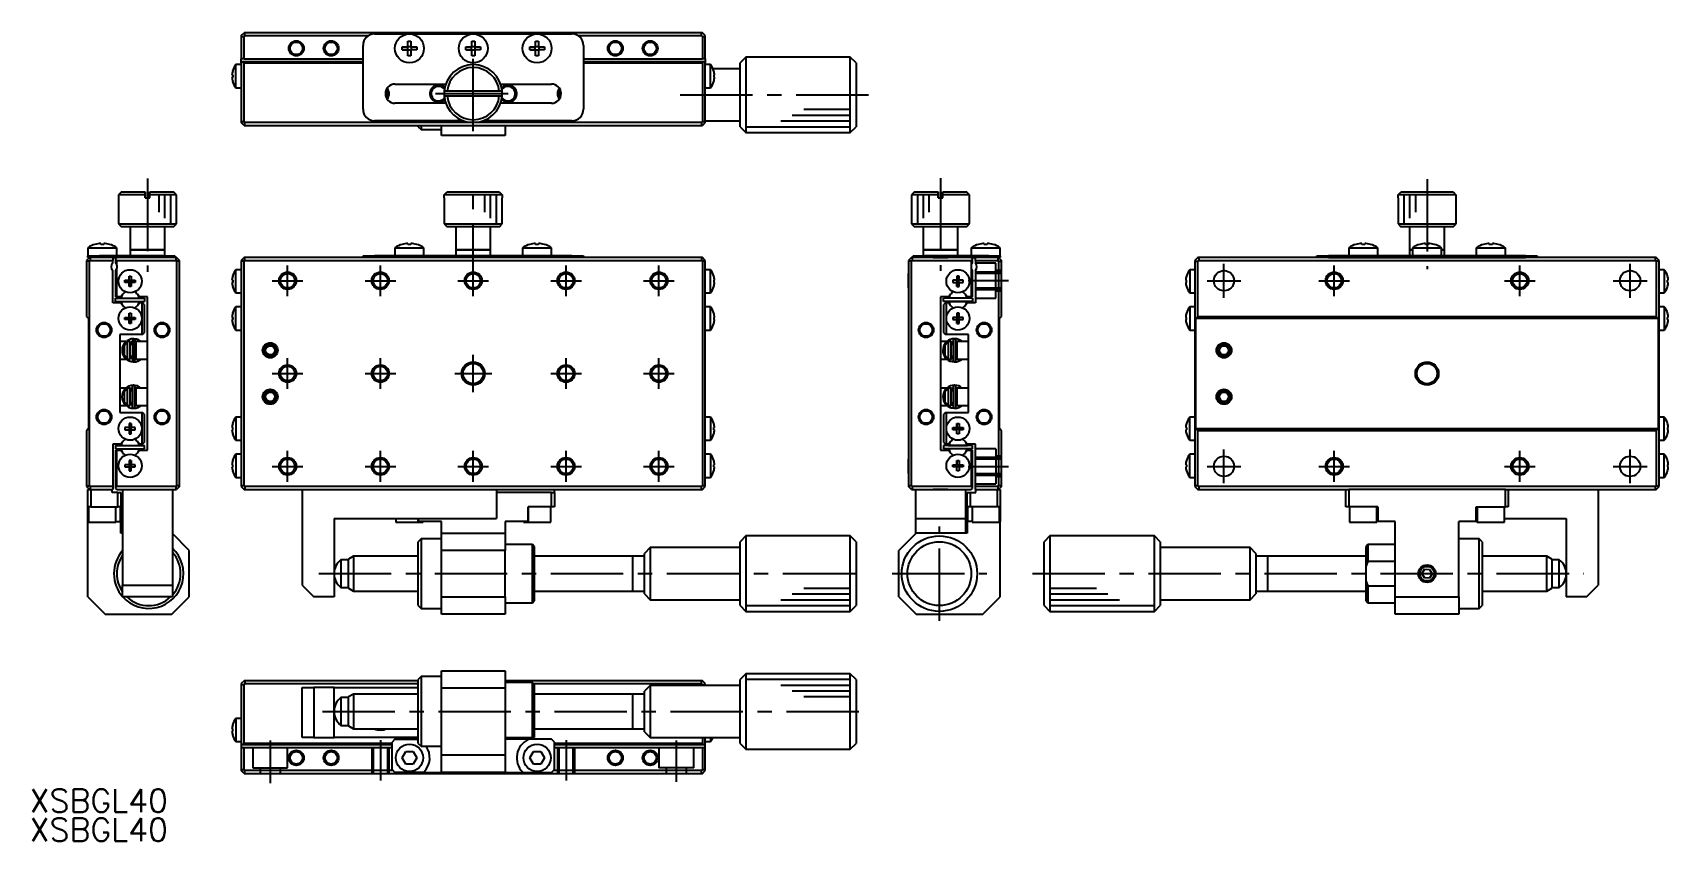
# Model space of a CAD drawing. Extents: x 18 to 300, y 13 to 153.
import ezdxf

# ---------------------------------------------------------------- set-up
doc = ezdxf.new("R2010")
doc.units = 0
doc.header["$LTSCALE"] = 10
doc.linetypes.add('CENTER', pattern=[2, 1.25, -0.25, 0.25, -0.25])
doc.linetypes.add('DASHED', pattern=[3.5, 2, -1.5])
doc.layers.get('0').update_dxf_attribs({"linetype": 'CONTINUOUS'})
doc.layers.add('CENTER', color=1, linetype='CENTER')
doc.styles.get("Standard").update_dxf_attribs({"font": 'txt.shx', "bigfont": '@extfont2.shx'})

msp = doc.modelspace()

# ---------------------------------------------------------------- texts
at = {"color": 7, "linetype": 'CONTINUOUS'}
for p in [(17.242014, 18.217231), (17.242014, 13.217231)]:
    msp.add_text('XSBGL40', height=4, dxfattribs=at).set_placement(p)

# ---------------------------------------------------------------- linework, layer by layer
at = {"color": 7, "linetype": 'CONTINUOUS'}
for p, q in [((53.694929, 152.1), (54.194929, 152.6)), ((54.344929, 152.6), (54.194929, 152.6)), ((54.344929, 152.1), (54.344929, 152.6)), ((133.044929, 152.6), (54.344929, 152.6)), ((76.694929, 152.4), (82.694929, 152.4)), ((82.694929, 152.4), (93.694929, 152.4)), ((93.694929, 152.4), (104.694929, 152.4)), ((104.694929, 152.4), (110.694929, 152.4)), ((133.044929, 152.1), (133.044929, 152.6)), ((133.194929, 152.6), (133.044929, 152.6)), ((133.694929, 152.1), (133.194929, 152.6)), ((53.694929, 152.1), (53.694929, 151.95)), ((53.694929, 151.95), (53.694929, 148.1)), ((53.694929, 151.95), (54.194929, 151.95)), ((54.194929, 151.95), (54.344929, 152.1)), ((54.194929, 148.1), (54.194929, 151.95)), ((54.344929, 152.1), (75.641364, 152.1)), ((74.694929, 139.4), (74.694929, 150.4)), ((81.43634, 149.64), (81.43634, 150.16)), ((81.43634, 150.16), (82.434929, 150.16)), ((82.434929, 149.64), (81.43634, 149.64)), ((81.43634, 149.64), (82.393555, 149.64)), ((82.393555, 149.64), (82.393555, 150.16)), ((82.434929, 149.64), (82.393555, 149.64)), ((82.434929, 151.15859), (82.954929, 151.15859)), ((82.434929, 150.16), (82.434929, 151.15859)), ((82.434929, 150.201375), (82.954929, 150.201375)), ((82.434929, 148.64141), (82.434929, 149.64)), ((82.954929, 149.598625), (82.434929, 149.598625)), ((82.954929, 151.15859), (82.954929, 150.16)), ((82.954929, 150.16), (83.953519, 150.16)), ((82.954929, 149.64), (82.954929, 148.64141)), ((83.953519, 149.64), (82.954929, 149.64)), ((82.996304, 149.64), (82.954929, 149.64)), ((82.996304, 150.16), (82.996304, 149.64)), ((83.953519, 149.64), (82.996304, 149.64)), ((83.953519, 150.16), (83.953519, 149.64)), ((92.43634, 149.64), (92.43634, 150.16)), ((92.43634, 150.16), (93.434929, 150.16)), ((93.434929, 149.64), (92.43634, 149.64)), ((92.43634, 149.64), (93.393555, 149.64)), ((93.393555, 149.64), (93.393555, 150.16)), ((93.434929, 149.64), (93.393555, 149.64)), ((93.434929, 151.15859), (93.954929, 151.15859)), ((93.434929, 150.16), (93.434929, 151.15859)), ((93.434929, 150.201375), (93.954929, 150.201375)), ((93.434929, 148.64141), (93.434929, 149.64)), ((93.954929, 149.598625), (93.434929, 149.598625)), ((93.954929, 151.15859), (93.954929, 150.16)), ((93.954929, 150.16), (94.953519, 150.16)), ((93.954929, 149.64), (93.954929, 148.64141)), ((94.953519, 149.64), (93.954929, 149.64)), ((93.996304, 149.64), (93.954929, 149.64)), ((93.996304, 150.16), (93.996304, 149.64)), ((94.953519, 149.64), (93.996304, 149.64)), ((94.953519, 150.16), (94.953519, 149.64)), ((103.43634, 149.64), (103.43634, 150.16)), ((103.43634, 150.16), (104.434929, 150.16)), ((104.434929, 149.64), (103.43634, 149.64)), ((103.43634, 149.64), (104.393555, 149.64)), ((104.393555, 149.64), (104.393555, 150.16)), ((104.434929, 149.64), (104.393555, 149.64)), ((104.434929, 151.15859), (104.954929, 151.15859)), ((104.434929, 150.16), (104.434929, 151.15859)), ((104.434929, 150.201375), (104.954929, 150.201375)), ((104.434929, 148.64141), (104.434929, 149.64)), ((104.954929, 149.598625), (104.434929, 149.598625)), ((104.954929, 151.15859), (104.954929, 150.16)), ((104.954929, 150.16), (105.953519, 150.16)), ((104.954929, 149.64), (104.954929, 148.64141)), ((105.953519, 149.64), (104.954929, 149.64)), ((104.996304, 149.64), (104.954929, 149.64)), ((104.996304, 150.16), (104.996304, 149.64)), ((105.953519, 149.64), (104.996304, 149.64)), ((105.953519, 150.16), (105.953519, 149.64)), ((111.748495, 152.1), (133.044929, 152.1)), ((112.694929, 150.4), (112.694929, 139.4)), ((133.044929, 152.1), (133.194929, 151.95)), ((133.194929, 151.95), (133.194929, 148.1)), ((133.194929, 151.95), (133.694929, 151.95)), ((133.694929, 151.95), (133.694929, 152.1)), ((133.694929, 148.1), (133.694929, 151.95)), ((52.79693, 143.1), (52.79693, 147.1)), ((53.694929, 147.1), (52.79693, 147.1)), ((54.194929, 148.1), (53.694929, 148.1)), ((53.694929, 147.4), (53.694929, 148.1)), ((53.894929, 147.6), (53.694929, 147.4)), ((53.694929, 147.4), (53.694929, 145.9)), ((53.994929, 147.6), (53.894929, 147.6)), ((74.694929, 147.6), (53.994929, 147.6)), ((54.194929, 147.4), (53.994929, 147.6)), ((54.194929, 148.1), (74.694929, 148.1)), ((54.194929, 147.4), (74.694929, 147.4)), ((54.194929, 137.25), (54.194929, 147.4)), ((82.954929, 148.64141), (82.434929, 148.64141)), ((93.954929, 148.64141), (93.434929, 148.64141)), ((104.954929, 148.64141), (104.434929, 148.64141)), ((112.694929, 148.1), (133.194929, 148.1)), ((133.394929, 147.6), (112.694929, 147.6)), ((112.694929, 147.4), (133.194929, 147.4)), ((133.694929, 148.1), (133.194929, 148.1)), ((133.394929, 147.6), (133.194929, 147.4)), ((133.194929, 147.4), (133.194929, 137.25)), ((133.494929, 147.6), (133.394929, 147.6)), ((133.694929, 147.4), (133.494929, 147.6)), ((133.694929, 148.1), (133.694929, 147.4)), ((133.694929, 145.9), (133.694929, 147.4)), ((134.592929, 147.1), (133.694929, 147.1)), ((134.592929, 143.1), (134.592929, 147.1)), ((140.694929, 148.4), (139.694929, 147.4)), ((139.694929, 146.4), (139.694929, 147.4)), ((139.694929, 136.4), (139.694929, 147.399774)), ((158.694929, 148.4), (140.694929, 148.4)), ((140.694929, 148.4), (140.694929, 148.399733)), ((140.694929, 148.399733), (140.694929, 135.4)), ((159.694929, 147.4), (158.694929, 148.4)), ((158.694929, 148.399733), (158.694929, 148.4)), ((158.694929, 135.4), (158.694929, 148.399733)), ((159.694929, 147.399774), (159.694929, 136.4)), ((52.105071, 145.28), (52.225408, 145.28)), ((52.225408, 144.92), (52.105071, 144.92)), ((52.220785, 145.988616), (52.225408, 145.986361)), ((52.225408, 144.213639), (52.220785, 144.211384)), ((52.225408, 145.28), (52.225408, 144.92)), ((53.694929, 145.9), (53.694929, 144.3)), ((53.694929, 144.3), (53.694929, 137.25)), ((133.694929, 144.3), (133.694929, 145.9)), ((133.694929, 137.25), (133.694929, 144.3)), ((139.694929, 146.4), (135.018968, 146.4)), ((135.169074, 145.988616), (135.164451, 145.986361)), ((135.284788, 145.28), (135.164451, 145.28)), ((135.164451, 145.28), (135.164451, 144.92)), ((135.164451, 144.92), (135.284788, 144.92)), ((135.164451, 144.213639), (135.169074, 144.211384)), ((139.694929, 137.4), (139.694929, 146.4)), ((139.694929, 137.4), (139.694929, 146.399815)), ((52.79693, 143.1), (53.694929, 143.1)), ((80.194929, 143.75), (88.975025, 143.75)), ((89.212742, 142.5), (88.710955, 142.5)), ((88.710955, 141.7), (89.212742, 141.7)), ((98.177116, 142.5), (89.212742, 142.5)), ((89.212742, 141.7), (98.177116, 141.7)), ((98.678904, 142.5), (98.177116, 142.5)), ((98.177116, 141.7), (98.678904, 141.7)), ((98.414834, 143.75), (107.194929, 143.75)), ((133.694929, 143.1), (134.592929, 143.1)), ((88.975025, 140.45), (80.194929, 140.45)), ((107.194929, 140.45), (98.414834, 140.45)), ((53.694929, 137.25), (53.694929, 137.1)), ((54.194929, 137.25), (53.694929, 137.25)), ((54.194929, 136.6), (53.694929, 137.1)), ((54.344929, 137.1), (54.194929, 137.25)), ((54.194929, 136.6), (54.344929, 136.6)), ((54.344929, 136.6), (54.344929, 137.1)), ((93.694929, 137.1), (54.344929, 137.1)), ((54.344929, 136.6), (133.044929, 136.6)), ((91.989057, 137.4), (76.694929, 137.4)), ((84.194929, 136.4), (84.194929, 136.6)), ((84.194929, 136.4), (84.694929, 135.9)), ((84.694929, 136.6), (84.694929, 135.9)), ((84.694929, 135.9), (88.194929, 135.9)), ((88.194929, 134.9), (88.194929, 136.6)), ((133.044929, 137.1), (93.694929, 137.1)), ((110.694929, 137.4), (95.400802, 137.4)), ((99.194929, 136.6), (99.194929, 134.9)), ((133.194929, 137.25), (133.044929, 137.1)), ((133.044929, 137.1), (133.044929, 136.6)), ((133.044929, 136.6), (133.194929, 136.6)), ((133.694929, 137.25), (133.194929, 137.25)), ((133.694929, 137.1), (133.194929, 136.6)), ((133.694929, 137.4), (139.694929, 137.4)), ((133.694929, 137.1), (133.694929, 137.25)), ((139.694929, 136.4), (139.694929, 137.4)), ((139.694929, 136.4), (140.694929, 135.4)), ((140.694929, 135.4), (158.694929, 135.4)), ((158.694929, 135.4), (159.694929, 136.4)), ((99.194929, 134.9), (88.194929, 134.9)), ((33.05, 125.15), (32.55, 124.65)), ((37.15, 124.65), (32.55, 124.65)), ((32.55, 124.65), (32.55, 119.65)), ((33.05, 125.15), (37.15, 125.15)), ((37.15, 124.65), (37.15, 125.15)), ((37.15, 125.15), (37.15, 124.65)), ((37.15, 124.15), (37.15, 124.65)), ((37.15, 124.65), (37.15, 124.15)), ((37.15, 124.15), (37.95, 124.15)), ((37.95, 124.65), (37.95, 125.15)), ((37.95, 125.15), (42.05, 125.15)), ((37.95, 124.15), (37.95, 124.65)), ((42.55, 124.65), (37.95, 124.65)), ((42.55, 124.65), (42.05, 125.15)), ((42.55, 119.65), (42.55, 124.65)), ((88.694929, 124.15), (88.710955, 124.15)), ((88.694929, 124.15), (88.694929, 119.65)), ((88.710955, 124.65), (89.212742, 125.15)), ((88.710955, 124.15), (88.710955, 124.65)), ((98.678904, 124.65), (88.710955, 124.65)), ((89.212742, 125.15), (98.177116, 125.15)), ((98.177116, 125.15), (98.678904, 124.65)), ((98.678904, 124.65), (98.678904, 124.15)), ((98.678904, 124.15), (98.694929, 124.15)), ((98.694929, 119.65), (98.694929, 124.15)), ((169.75, 125.15), (169.25, 124.65)), ((173.85, 124.65), (169.25, 124.65)), ((169.25, 124.65), (169.25, 119.65)), ((169.75, 125.15), (173.85, 125.15)), ((173.85, 124.65), (173.85, 125.15)), ((173.85, 125.15), (173.85, 124.65)), ((173.85, 124.15), (173.85, 124.65)), ((173.85, 124.65), (173.85, 124.15)), ((173.85, 124.15), (174.65, 124.15)), ((174.65, 125.15), (178.75, 125.15)), ((174.65, 124.65), (174.65, 125.15)), ((174.65, 124.15), (174.65, 124.65)), ((179.25, 124.65), (174.65, 124.65)), ((179.25, 124.65), (178.75, 125.15)), ((179.25, 119.65), (179.25, 124.65)), ((253.105071, 124.15), (253.121096, 124.15)), ((253.105071, 124.15), (253.105071, 119.65)), ((253.121096, 124.65), (253.622884, 125.15)), ((253.121096, 124.15), (253.121096, 124.65)), ((263.089045, 124.65), (253.121096, 124.65)), ((253.622884, 125.15), (262.587258, 125.15)), ((262.587258, 125.15), (263.089045, 124.65)), ((263.089045, 124.65), (263.089045, 124.15)), ((263.089045, 124.15), (263.105071, 124.15)), ((263.105071, 119.65), (263.105071, 124.15)), ((32.55, 119.65), (37.55, 119.65)), ((32.55, 119.65), (33.05, 119.15)), ((37.55, 119.15), (33.05, 119.15)), ((34.55, 119.15), (34.55, 115.15)), ((37.55, 119.65), (42.55, 119.65)), ((42.05, 119.15), (37.55, 119.15)), ((40.55, 115.15), (40.55, 119.15)), ((42.05, 119.15), (42.55, 119.65)), ((88.694929, 119.65), (98.694929, 119.65)), ((88.694929, 119.65), (89.194929, 119.15)), ((98.194929, 119.15), (89.194929, 119.15)), ((90.694929, 119.15), (90.694929, 115.15)), ((96.694929, 115.15), (96.694929, 119.15)), ((98.194929, 119.15), (98.694929, 119.65)), ((169.25, 119.65), (179.25, 119.65)), ((169.25, 119.65), (169.75, 119.15)), ((178.75, 119.15), (169.75, 119.15)), ((171.25, 119.15), (171.25, 115.15)), ((177.25, 115.15), (177.25, 119.15)), ((178.75, 119.15), (179.25, 119.65)), ((253.105071, 119.65), (263.105071, 119.65)), ((253.105071, 119.65), (253.605071, 119.15)), ((262.605071, 119.15), (253.605071, 119.15)), ((255.105071, 119.15), (255.105071, 115.15)), ((261.105071, 115.15), (261.105071, 119.15)), ((262.605071, 119.15), (263.105071, 119.65)), ((28.49141, 116.112581), (28.488067, 116.119436)), ((29.49, 116.112581), (29.49, 116.284953)), ((30.01, 116.112581), (29.49, 116.112581)), ((30.01, 116.284953), (30.01, 116.112581)), ((31.011933, 116.119436), (31.00859, 116.112581)), ((81.43634, 116.112581), (81.432997, 116.119436)), ((81.43634, 116.112581), (81.432997, 116.119436)), ((82.434929, 116.112581), (82.434929, 116.284953)), ((82.954929, 116.112581), (82.434929, 116.112581)), ((82.954929, 116.284953), (82.954929, 116.112581)), ((83.956862, 116.119436), (83.953519, 116.112581)), ((83.956862, 116.119436), (83.953519, 116.112581)), ((103.43634, 116.112581), (103.432997, 116.119436)), ((103.43634, 116.112581), (103.432997, 116.119436)), ((104.434929, 116.112581), (104.434929, 116.284953)), ((104.954929, 116.112581), (104.434929, 116.112581)), ((104.954929, 116.284953), (104.954929, 116.112581)), ((105.956862, 116.119436), (105.953519, 116.112581)), ((105.956862, 116.119436), (105.953519, 116.112581)), ((180.79141, 116.112581), (180.788067, 116.119436)), ((181.79, 116.112581), (181.79, 116.284953)), ((182.31, 116.112581), (181.79, 116.112581)), ((182.31, 116.284953), (182.31, 116.112581)), ((183.311933, 116.119436), (183.30859, 116.112581)), ((245.846481, 116.112581), (245.843138, 116.119436)), ((246.845071, 116.112581), (246.845071, 116.284953)), ((247.365071, 116.112581), (246.845071, 116.112581)), ((247.365071, 116.284953), (247.365071, 116.112581)), ((248.367003, 116.119436), (248.36366, 116.112581)), ((256.846481, 116.112581), (256.843138, 116.119436)), ((257.845071, 116.112581), (257.845071, 116.284953)), ((258.365071, 116.112581), (257.845071, 116.112581)), ((258.365071, 116.284953), (258.365071, 116.112581)), ((259.367003, 116.119436), (259.36366, 116.112581)), ((267.846481, 116.112581), (267.843138, 116.119436)), ((268.845071, 116.112581), (268.845071, 116.284953)), ((269.365071, 116.112581), (268.845071, 116.112581)), ((269.365071, 116.284953), (269.365071, 116.112581)), ((270.367003, 116.119436), (270.36366, 116.112581)), ((27.55, 113.85), (27.05, 113.35)), ((27.05, 113.35), (27.05, 113.2)), ((27.55, 113.2), (27.05, 113.2)), ((27.05, 113.2), (27.05, 103.7)), ((27.25, 115.541657), (32.25, 115.541657)), ((27.25, 115.541657), (27.25, 114.15)), ((27.25, 113.85), (27.25, 114.15)), ((27.25, 114.15), (29.25, 114.15)), ((27.55, 113.85), (27.25, 113.85)), ((27.7, 113.85), (27.55, 113.85)), ((27.55, 113.2), (27.7, 113.35)), ((27.55, 74.5), (27.55, 113.2)), ((27.7, 113.35), (27.7, 113.85)), ((31.55, 113.85), (27.7, 113.85)), ((27.7, 113.35), (31.55, 113.35)), ((30.825, 114.15), (29.25, 114.15)), ((40.25, 114.15), (30.825, 114.15)), ((31.55, 113.85), (32.25, 113.85)), ((31.55, 113.85), (31.55, 113.35)), ((31.55, 112.911438), (31.55, 113.35)), ((32.25, 113.85), (32.05, 113.65)), ((32.05, 113.65), (32.05, 113.55)), ((32.05, 113.55), (32.25, 113.35)), ((32.05, 113.55), (32.05, 112.911438)), ((32.25, 114.15), (32.25, 115.541657)), ((42.4, 113.85), (32.25, 113.85)), ((32.25, 112.56225), (32.25, 113.35)), ((32.25, 113.35), (42.4, 113.35)), ((34.55, 115.15), (37.55, 115.15)), ((37.55, 115.15), (34.55, 115.15)), ((34.55, 115.15), (34.55, 114.15)), ((37.55, 115.15), (40.55, 115.15)), ((40.55, 115.15), (37.55, 115.15)), ((40.25, 114.15), (42.25, 114.15)), ((40.55, 114.15), (40.55, 115.15)), ((42.25, 114.15), (42.25, 113.85)), ((42.4, 113.85), (42.4, 113.35)), ((42.55, 113.85), (42.4, 113.85)), ((42.4, 113.35), (42.55, 113.2)), ((43.05, 113.35), (42.55, 113.85)), ((42.55, 113.2), (42.55, 74.5)), ((43.05, 113.2), (42.55, 113.2)), ((43.05, 113.2), (43.05, 113.35)), ((43.05, 74.5), (43.05, 113.2)), ((54.194929, 113.85), (53.694929, 113.35)), ((53.694929, 113.35), (53.694929, 113.2)), ((53.694929, 113.2), (53.694929, 111.75)), ((54.194929, 113.2), (53.694929, 113.2)), ((54.344929, 113.85), (54.194929, 113.85)), ((54.194929, 113.2), (54.344929, 113.35)), ((54.194929, 74.5), (54.194929, 113.2)), ((54.344929, 113.35), (54.344929, 113.85)), ((133.044929, 113.85), (54.344929, 113.85)), ((54.344929, 113.35), (133.044929, 113.35)), ((74.694929, 113.85), (74.694929, 114.15)), ((74.694929, 114.15), (76.694929, 114.15)), ((81.619929, 114.15), (76.694929, 114.15)), ((80.194929, 115.541657), (85.194929, 115.541657)), ((80.194929, 115.541657), (80.194929, 114.15)), ((83.769929, 114.15), (81.619929, 114.15)), ((92.619929, 114.15), (83.769929, 114.15)), ((85.194929, 114.15), (85.194929, 115.541657)), ((90.694929, 115.15), (96.694929, 115.15)), ((96.694929, 115.15), (90.694929, 115.15)), ((90.694929, 115.15), (90.694929, 114.15)), ((94.769929, 114.15), (92.619929, 114.15)), ((103.619929, 114.15), (94.769929, 114.15)), ((96.694929, 114.15), (96.694929, 115.15)), ((102.194929, 115.541657), (107.194929, 115.541657)), ((102.194929, 115.541657), (102.194929, 114.15)), ((105.769929, 114.15), (103.619929, 114.15)), ((110.694929, 114.15), (105.769929, 114.15)), ((107.194929, 114.15), (107.194929, 115.541657)), ((110.694929, 114.15), (112.694929, 114.15)), ((112.694929, 114.15), (112.694929, 113.85)), ((133.044929, 113.85), (133.044929, 113.35)), ((133.194929, 113.85), (133.044929, 113.85)), ((133.044929, 113.35), (133.194929, 113.2)), ((133.694929, 113.35), (133.194929, 113.85)), ((133.194929, 113.2), (133.194929, 74.5)), ((133.694929, 113.2), (133.194929, 113.2)), ((133.694929, 113.2), (133.694929, 113.35)), ((133.694929, 111.75), (133.694929, 113.2)), ((169.25, 113.85), (168.75, 113.35)), ((168.75, 113.35), (168.75, 113.2)), ((169.25, 113.2), (168.75, 113.2)), ((168.75, 113.2), (168.75, 74.5)), ((169.4, 113.85), (169.25, 113.85)), ((169.25, 113.2), (169.4, 113.35)), ((169.25, 74.5), (169.25, 113.2)), ((169.4, 113.35), (169.4, 113.85)), ((179.55, 113.85), (169.4, 113.85)), ((169.4, 113.35), (179.55, 113.35)), ((169.55, 113.85), (169.55, 114.15)), ((169.55, 114.15), (171.55, 114.15)), ((171.25, 115.15), (177.25, 115.15)), ((177.25, 115.15), (171.25, 115.15)), ((171.25, 115.15), (171.25, 114.15)), ((180.975, 114.15), (171.55, 114.15)), ((177.25, 114.15), (177.25, 115.15)), ((179.55, 115.541657), (184.55, 115.541657)), ((179.55, 115.541657), (179.55, 114.15)), ((179.55, 113.85), (180.25, 113.85)), ((179.75, 113.65), (179.55, 113.85)), ((179.55, 113.35), (179.75, 113.55)), ((179.55, 113.35), (179.55, 112.56225)), ((179.75, 113.55), (179.75, 113.65)), ((179.75, 112.911438), (179.75, 113.55)), ((184.1, 113.85), (180.25, 113.85)), ((180.25, 113.35), (180.25, 113.85)), ((180.25, 113.35), (180.25, 112.911438)), ((180.25, 113.35), (184.1, 113.35)), ((182.55, 114.15), (180.975, 114.15)), ((182.55, 114.15), (184.55, 114.15)), ((184.1, 113.85), (184.1, 113.35)), ((184.25, 113.85), (184.1, 113.85)), ((184.1, 113.35), (184.25, 113.2)), ((184.55, 113.85), (184.25, 113.85)), ((184.25, 113.85), (184.75, 113.35)), ((184.25, 113.2), (184.25, 74.5)), ((184.25, 113.2), (184.75, 113.2)), ((184.55, 114.15), (184.55, 115.541657)), ((184.55, 114.15), (184.55, 113.85)), ((184.75, 113.2), (184.75, 113.35)), ((184.75, 103.7), (184.75, 113.2)), ((218.605071, 113.85), (218.105071, 113.35)), ((218.105071, 113.35), (218.105071, 113.2)), ((218.105071, 113.2), (218.105071, 110.55)), ((218.105071, 113.2), (218.605071, 113.2)), ((218.755071, 113.85), (218.605071, 113.85)), ((218.605071, 113.2), (218.755071, 113.35)), ((218.605071, 103.7), (218.605071, 113.2)), ((240.051505, 113.85), (218.755071, 113.85)), ((218.755071, 113.85), (218.755071, 113.35)), ((218.755071, 113.35), (297.455071, 113.35)), ((239.105071, 113.85), (239.105071, 114.15)), ((239.105071, 114.15), (241.105071, 114.15)), ((241.105071, 113.85), (240.051505, 113.85)), ((246.030071, 114.15), (241.105071, 114.15)), ((241.105071, 113.85), (275.105071, 113.85)), ((244.605071, 115.541657), (247.105071, 115.541657)), ((244.605071, 115.541657), (244.605071, 114.15)), ((247.105071, 114.15), (246.030071, 114.15)), ((247.105071, 115.541657), (249.605071, 115.541657)), ((248.180071, 114.15), (247.105071, 114.15)), ((257.030071, 114.15), (248.180071, 114.15)), ((249.605071, 114.15), (249.605071, 115.541657)), ((255.105071, 115.15), (255.605071, 115.15)), ((255.605071, 115.15), (255.105071, 115.15)), ((255.105071, 115.15), (255.105071, 114.15)), ((255.605071, 115.541657), (258.105071, 115.541657)), ((255.605071, 115.541657), (255.605071, 114.15)), ((258.105071, 114.15), (257.030071, 114.15)), ((258.105071, 115.541657), (260.605071, 115.541657)), ((259.180071, 114.15), (258.105071, 114.15)), ((268.030071, 114.15), (259.180071, 114.15)), ((260.605071, 114.15), (260.605071, 115.541657)), ((260.605071, 115.15), (261.105071, 115.15)), ((261.105071, 115.15), (260.605071, 115.15)), ((261.105071, 114.15), (261.105071, 115.15)), ((266.605071, 115.541657), (269.105071, 115.541657)), ((266.605071, 115.541657), (266.605071, 114.15)), ((269.105071, 114.15), (268.030071, 114.15)), ((269.105071, 115.541657), (271.605071, 115.541657)), ((270.180071, 114.15), (269.105071, 114.15)), ((275.105071, 114.15), (270.180071, 114.15)), ((271.605071, 114.15), (271.605071, 115.541657)), ((275.105071, 114.15), (277.105071, 114.15)), ((276.158636, 113.85), (275.105071, 113.85)), ((297.455071, 113.85), (276.158636, 113.85)), ((277.105071, 114.15), (277.105071, 113.85)), ((297.605071, 113.85), (297.455071, 113.85)), ((297.455071, 113.85), (297.455071, 113.35)), ((297.455071, 113.35), (297.605071, 113.2)), ((298.105071, 113.35), (297.605071, 113.85)), ((298.105071, 113.2), (297.605071, 113.2)), ((297.605071, 113.2), (297.605071, 103.7)), ((298.105071, 113.2), (298.105071, 113.35)), ((298.105071, 110.55), (298.105071, 113.2)), ((31.55, 106.05), (31.55, 111.588562)), ((32.05, 111.588562), (32.05, 107.05)), ((32.25, 107.05), (32.25, 111.93775)), ((34.37, 110.636361), (34.73, 110.636361)), ((34.37, 109.93), (34.37, 110.636361)), ((34.73, 110.636361), (34.73, 109.93)), ((34.73, 110.636361), (34.73, 109.93)), ((52.220785, 110.638616), (52.225408, 110.636361)), ((52.220785, 110.638616), (52.225408, 110.636361)), ((52.79693, 107.75), (52.79693, 111.75)), ((53.694929, 111.75), (52.79693, 111.75)), ((53.694929, 111.75), (53.694929, 104.15)), ((133.694929, 104.15), (133.694929, 111.75)), ((134.592929, 111.75), (133.694929, 111.75)), ((134.592929, 107.75), (134.592929, 111.75)), ((135.169074, 110.638616), (135.164451, 110.636361)), ((135.169074, 110.638616), (135.164451, 110.636361)), ((177.43, 110.636361), (177.07, 110.636361)), ((177.07, 110.636361), (177.07, 109.93)), ((177.07, 110.636361), (177.07, 109.93)), ((177.43, 109.93), (177.43, 110.636361)), ((179.55, 111.93775), (179.55, 107.05)), ((179.75, 107.05), (179.75, 111.588562)), ((180.25, 111.588562), (180.25, 106.05)), ((216.635549, 110.636361), (216.630926, 110.638616)), ((217.207071, 111.75), (217.207071, 107.75)), ((218.105071, 111.75), (217.207071, 111.75)), ((218.105071, 110.55), (218.105071, 108.95)), ((222.905317, 111.588562), (223.304824, 111.588562)), ((292.905317, 111.588562), (293.304824, 111.588562)), ((299.00307, 111.75), (298.105071, 111.75)), ((298.105071, 108.95), (298.105071, 110.55)), ((299.00307, 111.75), (299.00307, 107.75)), ((299.574592, 110.636361), (299.579215, 110.638616)), ((33.005588, 107.05), (33.175185, 107.34375)), ((33.663639, 109.93), (34.37, 109.93)), ((33.663639, 109.57), (33.663639, 109.93)), ((34.37, 109.57), (33.663639, 109.57)), ((34.380372, 109.919628), (34.37, 109.93)), ((34.380372, 109.580372), (34.37, 109.57)), ((34.37, 108.863639), (34.37, 109.57)), ((34.73, 108.863639), (34.37, 108.863639)), ((34.380372, 109.580372), (34.380372, 109.919628)), ((34.380372, 109.919628), (34.719628, 109.919628)), ((34.719628, 109.580372), (34.380372, 109.580372)), ((34.719628, 109.919628), (34.73, 109.93)), ((34.719628, 109.919628), (34.719628, 109.580372)), ((34.719628, 109.580372), (34.73, 109.57)), ((34.73, 109.93), (35.436361, 109.93)), ((34.73, 109.57), (34.73, 108.863639)), ((35.436361, 109.57), (34.73, 109.57)), ((34.73, 108.863639), (34.73, 109.57)), ((35.436361, 109.93), (35.436361, 109.57)), ((35.924815, 107.34375), (36.094412, 107.05)), ((52.105071, 109.93), (52.225408, 109.93)), ((52.225408, 109.57), (52.105071, 109.57)), ((52.225408, 108.863639), (52.220785, 108.861384)), ((52.225408, 108.863639), (52.220785, 108.861384)), ((52.225408, 109.93), (52.225408, 109.57)), ((52.79693, 107.75), (53.694929, 107.75)), ((133.694929, 107.75), (134.592929, 107.75)), ((135.284788, 109.93), (135.164451, 109.93)), ((135.164451, 109.93), (135.164451, 109.57)), ((135.164451, 109.57), (135.284788, 109.57)), ((135.164451, 108.863639), (135.169074, 108.861384)), ((135.164451, 108.863639), (135.169074, 108.861384)), ((175.705588, 107.05), (175.875185, 107.34375)), ((177.07, 109.93), (176.363639, 109.93)), ((176.363639, 109.93), (176.363639, 109.57)), ((176.363639, 109.57), (177.07, 109.57)), ((177.080372, 109.919628), (177.07, 109.93)), ((177.080372, 109.580372), (177.07, 109.57)), ((177.07, 109.57), (177.07, 108.863639)), ((177.07, 108.863639), (177.07, 109.57)), ((177.07, 108.863639), (177.43, 108.863639)), ((177.419628, 109.919628), (177.080372, 109.919628)), ((177.080372, 109.919628), (177.080372, 109.580372)), ((177.080372, 109.580372), (177.419628, 109.580372)), ((177.419628, 109.919628), (177.43, 109.93)), ((177.419628, 109.580372), (177.419628, 109.919628)), ((177.419628, 109.580372), (177.43, 109.57)), ((178.136361, 109.93), (177.43, 109.93)), ((177.43, 109.57), (178.136361, 109.57)), ((177.43, 108.863639), (177.43, 109.57)), ((178.136361, 109.57), (178.136361, 109.93)), ((178.624815, 107.34375), (178.794412, 107.05)), ((216.635549, 109.93), (216.515212, 109.93)), ((216.515212, 109.57), (216.635549, 109.57)), ((216.630926, 108.861384), (216.635549, 108.863639)), ((216.635549, 109.57), (216.635549, 109.93)), ((217.207071, 107.75), (218.105071, 107.75)), ((218.105071, 108.95), (218.105071, 104.15)), ((298.105071, 104.15), (298.105071, 108.95)), ((298.105071, 107.75), (299.00307, 107.75)), ((299.574592, 109.93), (299.694929, 109.93)), ((299.574592, 109.57), (299.574592, 109.93)), ((299.694929, 109.57), (299.574592, 109.57)), ((299.579215, 108.861384), (299.574592, 108.863639)), ((33.005588, 106.05), (31.55, 106.05)), ((32.25, 107.05), (32.05, 107.05)), ((32.05, 106.85), (37.05, 106.85)), ((32.05, 106.25), (32.05, 106.85)), ((32.05, 106.85), (32.991104, 106.85)), ((32.05, 106.25), (37.05, 106.25)), ((33.005588, 107.05), (32.25, 107.05)), ((32.9, 106.85), (32.991104, 106.85)), ((32.9, 106.85), (32.991104, 106.85)), ((32.9, 106.85), (32.991104, 106.85)), ((32.9, 106.85), (32.991104, 106.85)), ((32.9, 106.85), (32.991104, 106.85)), ((32.9, 106.85), (32.991104, 106.85)), ((32.9, 106.85), (32.991104, 106.85)), ((32.9, 106.85), (32.991104, 106.85)), ((32.9, 106.85), (32.991104, 106.85)), ((32.9, 106.85), (32.991104, 106.85)), ((32.9, 106.85), (32.991104, 106.85)), ((32.9, 106.85), (32.991104, 106.85)), ((32.9, 106.85), (32.991104, 106.85)), ((32.9, 106.85), (32.991104, 106.85)), ((32.9, 106.85), (32.991104, 106.85)), ((32.9, 106.85), (32.991104, 106.85)), ((32.9, 106.85), (36.2, 106.85)), ((32.9, 106.85), (32.991104, 106.85)), ((32.9, 106.85), (32.991104, 106.85)), ((32.9, 106.85), (32.991104, 106.85)), ((32.9, 106.85), (32.991104, 106.85)), ((32.9, 106.85), (32.991104, 106.85)), ((32.9, 106.85), (32.991104, 106.85)), ((32.9, 106.85), (32.991104, 106.85)), ((32.9, 106.85), (32.991104, 106.85)), ((32.9, 106.85), (32.991104, 106.85)), ((32.9, 106.85), (32.991104, 106.85)), ((32.9, 106.85), (32.991104, 106.85)), ((32.9, 106.85), (32.991104, 106.85)), ((32.9, 106.85), (32.991104, 106.85)), ((32.9, 106.85), (32.991104, 106.85)), ((32.9, 106.85), (32.991104, 106.85)), ((33.175185, 105.75625), (33.005588, 106.05)), ((36.094412, 106.05), (35.924815, 105.75625)), ((37.55, 107.05), (36.094412, 107.05)), ((36.55, 106.05), (36.094412, 106.05)), ((36.108896, 106.85), (36.2, 106.85)), ((36.108896, 106.85), (36.2, 106.85)), ((36.108896, 106.85), (36.2, 106.85)), ((36.108896, 106.85), (36.2, 106.85)), ((36.108896, 106.85), (36.2, 106.85)), ((36.108896, 106.85), (36.2, 106.85)), ((36.108896, 106.85), (36.2, 106.85)), ((36.108896, 106.85), (36.2, 106.85)), ((36.108896, 106.85), (36.2, 106.85)), ((36.108896, 106.85), (36.2, 106.85)), ((36.108896, 106.85), (36.2, 106.85)), ((36.108896, 106.85), (36.2, 106.85)), ((36.108896, 106.85), (36.2, 106.85)), ((36.108896, 106.85), (36.2, 106.85)), ((36.108896, 106.85), (37.05, 106.85)), ((36.108896, 106.85), (36.2, 106.85)), ((36.108896, 106.85), (36.2, 106.85)), ((36.108896, 106.85), (36.2, 106.85)), ((36.108896, 106.85), (36.2, 106.85)), ((36.108896, 106.85), (36.2, 106.85)), ((36.108896, 106.85), (36.2, 106.85)), ((36.108896, 106.85), (36.2, 106.85)), ((36.108896, 106.85), (36.2, 106.85)), ((36.108896, 106.85), (36.2, 106.85)), ((36.108896, 106.85), (36.2, 106.85)), ((36.108896, 106.85), (36.2, 106.85)), ((36.108896, 106.85), (36.2, 106.85)), ((36.108896, 106.85), (36.2, 106.85)), ((36.55, 106.05), (36.55, 103.35)), ((36.55, 106.05), (36.7, 106.05)), ((37.05, 105.7), (36.7, 106.05)), ((37.05, 106.85), (37.05, 106.25)), ((37.05, 100.9), (37.05, 105.7)), ((37.55, 80.65), (37.55, 107.05)), ((52.79693, 101.35), (52.79693, 105.35)), ((53.694929, 105.35), (52.79693, 105.35)), ((134.592929, 105.35), (133.694929, 105.35)), ((134.592929, 101.35), (134.592929, 105.35)), ((175.705588, 107.05), (174.25, 107.05)), ((174.25, 107.05), (174.25, 80.65)), ((174.75, 106.25), (174.75, 106.85)), ((179.75, 106.85), (174.75, 106.85)), ((179.75, 106.25), (174.75, 106.25)), ((175.691104, 106.25), (174.75, 106.25)), ((175.1, 106.05), (174.75, 105.7)), ((174.75, 105.7), (174.75, 100.9)), ((175.1, 106.05), (175.25, 106.05)), ((175.25, 103.35), (175.25, 106.05)), ((175.705588, 106.05), (175.25, 106.05)), ((175.6, 106.249998), (175.691104, 106.249998)), ((175.6, 106.249998), (175.691104, 106.249998)), ((175.6, 106.249998), (175.691104, 106.249998)), ((175.6, 106.249998), (175.691104, 106.249998)), ((175.6, 106.249998), (175.691104, 106.249998)), ((175.6, 106.249998), (175.691104, 106.249998)), ((175.6, 106.249998), (175.691104, 106.249998)), ((175.6, 106.249998), (175.691104, 106.249998)), ((175.6, 106.249998), (175.691104, 106.249998)), ((175.6, 106.249998), (175.691104, 106.249998)), ((175.6, 106.249998), (175.691104, 106.249998)), ((175.6, 106.249998), (175.691104, 106.249998)), ((175.6, 106.249998), (178.9, 106.249998)), ((175.6, 106.249998), (175.691104, 106.249998)), ((175.6, 106.249998), (175.691104, 106.249998)), ((175.6, 106.249998), (175.691104, 106.249998)), ((175.6, 106.249998), (175.691104, 106.249998)), ((175.6, 106.249998), (175.691104, 106.249998)), ((175.6, 106.249998), (175.691104, 106.249998)), ((175.6, 106.249998), (175.691104, 106.249998)), ((175.6, 106.249998), (175.691104, 106.249998)), ((175.6, 106.249998), (175.691104, 106.249998)), ((175.6, 106.249998), (175.691104, 106.249998)), ((175.875185, 105.75625), (175.705588, 106.05)), ((178.794412, 106.05), (178.624815, 105.75625)), ((179.55, 107.05), (178.794412, 107.05)), ((180.25, 106.05), (178.794412, 106.05)), ((179.75, 106.25), (178.808896, 106.25)), ((178.808896, 106.249998), (178.9, 106.249998)), ((178.808896, 106.249998), (178.9, 106.249998)), ((178.808896, 106.249998), (178.9, 106.249998)), ((178.808896, 106.249998), (178.9, 106.249998)), ((178.808896, 106.249998), (178.9, 106.249998)), ((178.808896, 106.249998), (178.9, 106.249998)), ((178.808896, 106.249998), (178.9, 106.249998)), ((178.808896, 106.249998), (178.9, 106.249998)), ((178.808896, 106.249998), (178.9, 106.249998)), ((178.808896, 106.249998), (178.9, 106.249998)), ((178.808896, 106.249998), (178.9, 106.249998)), ((178.808896, 106.249998), (178.9, 106.249998)), ((178.808896, 106.249998), (178.9, 106.249998)), ((178.808896, 106.249998), (178.9, 106.249998)), ((178.808896, 106.249998), (178.9, 106.249998)), ((178.808896, 106.249998), (178.9, 106.249998)), ((178.808896, 106.249998), (178.9, 106.249998)), ((178.808896, 106.249998), (178.9, 106.249998)), ((178.808896, 106.249998), (178.9, 106.249998)), ((178.808896, 106.249998), (178.9, 106.249998)), ((178.808896, 106.249998), (178.9, 106.249998)), ((178.808896, 106.249998), (178.9, 106.249998)), ((178.808896, 106.249998), (178.9, 106.249998)), ((178.808896, 106.249998), (178.9, 106.249998)), ((178.808896, 106.249998), (178.9, 106.249998)), ((178.808896, 106.249998), (178.9, 106.249998)), ((178.808896, 106.249998), (178.9, 106.249998)), ((178.808896, 106.249998), (178.9, 106.249998)), ((178.808896, 106.249998), (178.9, 106.249998)), ((178.808896, 106.249998), (178.9, 106.249998)), ((178.808896, 106.249998), (178.9, 106.249998)), ((179.75, 107.05), (179.55, 107.05)), ((179.75, 106.85), (179.75, 106.25)), ((217.207071, 105.35), (217.207071, 101.35)), ((218.105071, 105.35), (217.207071, 105.35)), ((299.00307, 105.35), (298.105071, 105.35)), ((299.00307, 105.35), (299.00307, 101.35)), ((27.05, 103.7), (27.4, 103.35)), ((27.4, 103.35), (27.4, 84.35)), ((33.663639, 103.53), (34.37, 103.53)), ((33.663639, 103.17), (33.663639, 103.53)), ((34.37, 103.17), (33.663639, 103.17)), ((34.37, 104.236361), (34.73, 104.236361)), ((34.37, 103.53), (34.37, 104.236361)), ((34.380372, 103.519628), (34.37, 103.53)), ((34.380372, 103.180372), (34.37, 103.17)), ((34.37, 102.463639), (34.37, 103.17)), ((34.73, 102.463639), (34.37, 102.463639)), ((34.380372, 103.180372), (34.380372, 103.519628)), ((34.380372, 103.519628), (34.719628, 103.519628)), ((34.719628, 103.180372), (34.380372, 103.180372)), ((34.719628, 103.519628), (34.73, 103.53)), ((34.719628, 103.519628), (34.719628, 103.180372)), ((34.719628, 103.180372), (34.73, 103.17)), ((34.73, 104.236361), (34.73, 103.53)), ((34.73, 104.236361), (34.73, 103.53)), ((34.73, 103.53), (35.436361, 103.53)), ((34.73, 103.17), (34.73, 102.463639)), ((35.436361, 103.17), (34.73, 103.17)), ((34.73, 102.463639), (34.73, 103.17)), ((35.436361, 103.53), (35.436361, 103.17)), ((36.55, 103.35), (36.55, 100.55)), ((52.105071, 103.53), (52.225408, 103.53)), ((52.225408, 103.17), (52.105071, 103.17)), ((52.220785, 104.238616), (52.225408, 104.236361)), ((52.220785, 104.238616), (52.225408, 104.236361)), ((52.225408, 102.463639), (52.220785, 102.461384)), ((52.225408, 102.463639), (52.220785, 102.461384)), ((52.225408, 103.53), (52.225408, 103.17)), ((53.694929, 104.15), (53.694929, 102.55)), ((53.694929, 102.55), (53.694929, 85.15)), ((133.694929, 102.55), (133.694929, 104.15)), ((133.694929, 85.15), (133.694929, 102.55)), ((135.169074, 104.238616), (135.164451, 104.236361)), ((135.169074, 104.238616), (135.164451, 104.236361)), ((135.284788, 103.53), (135.164451, 103.53)), ((135.164451, 103.53), (135.164451, 103.17)), ((135.164451, 103.17), (135.284788, 103.17)), ((135.164451, 102.463639), (135.169074, 102.461384)), ((135.164451, 102.463639), (135.169074, 102.461384)), ((175.25, 100.55), (175.25, 103.35)), ((177.07, 103.53), (176.363639, 103.53)), ((176.363639, 103.53), (176.363639, 103.17)), ((176.363639, 103.17), (177.07, 103.17)), ((177.43, 104.236361), (177.07, 104.236361)), ((177.07, 104.236361), (177.07, 103.53)), ((177.07, 104.236361), (177.07, 103.53)), ((177.080372, 103.519628), (177.07, 103.53)), ((177.080372, 103.180372), (177.07, 103.17)), ((177.07, 103.17), (177.07, 102.463639)), ((177.07, 102.463639), (177.07, 103.17)), ((177.07, 102.463639), (177.43, 102.463639)), ((177.419628, 103.519628), (177.080372, 103.519628)), ((177.080372, 103.519628), (177.080372, 103.180372)), ((177.080372, 103.180372), (177.419628, 103.180372)), ((177.419628, 103.519628), (177.43, 103.53)), ((177.419628, 103.180372), (177.419628, 103.519628)), ((177.419628, 103.180372), (177.43, 103.17)), ((177.43, 103.53), (177.43, 104.236361)), ((178.136361, 103.53), (177.43, 103.53)), ((177.43, 103.17), (178.136361, 103.17)), ((177.43, 102.463639), (177.43, 103.17)), ((178.136361, 103.17), (178.136361, 103.53)), ((184.4, 103.35), (184.75, 103.7)), ((184.4, 84.35), (184.4, 103.35)), ((216.635549, 103.53), (216.515212, 103.53)), ((216.515212, 103.17), (216.635549, 103.17)), ((216.635549, 104.236361), (216.630926, 104.238616)), ((216.630926, 102.461384), (216.635549, 102.463639)), ((216.635549, 103.17), (216.635549, 103.53)), ((218.105071, 104.15), (218.105071, 102.55)), ((218.105071, 102.55), (218.105071, 85.15)), ((218.255071, 103.35), (218.605071, 103.7)), ((297.955071, 103.35), (218.255071, 103.35)), ((218.255071, 84.35), (218.255071, 103.35)), ((218.605071, 103.7), (297.605071, 103.7)), ((297.605071, 103.7), (297.955071, 103.35)), ((297.955071, 103.35), (297.955071, 84.35)), ((298.105071, 102.55), (298.105071, 104.15)), ((298.105071, 85.15), (298.105071, 102.55)), ((299.574592, 104.236361), (299.579215, 104.238616)), ((299.574592, 103.53), (299.694929, 103.53)), ((299.574592, 103.17), (299.574592, 103.53)), ((299.694929, 103.17), (299.574592, 103.17)), ((299.579215, 102.461384), (299.574592, 102.463639)), ((36.55, 100.55), (32.75, 100.55)), ((32.75, 100.55), (32.75, 87.15)), ((33.831678, 99.35), (32.75, 99.35)), ((33.55, 98.766515), (34.05, 99.295683)), ((33.55, 96.933485), (33.55, 98.766515)), ((34.05, 99.35), (34.05, 99.295683)), ((34.55, 99.35), (34.05, 99.35)), ((34.05, 99.295683), (34.05, 96.404317)), ((34.549874, 99.279576), (34.929682, 99.386292)), ((34.55, 96.35), (34.55, 99.35)), ((34.929734, 98.85), (34.55, 98.85)), ((34.75, 98.85), (34.75, 99.35)), ((34.929734, 99.626687), (34.929734, 96.076687)), ((35.936849, 99.691288), (35.183375, 99.85022)), ((35.370978, 99.695538), (35.369147, 99.69476)), ((35.404279, 99.708664), (35.370978, 99.695538)), ((35.379734, 96.076687), (35.379734, 99.626687)), ((35.379734, 99.027136), (35.549985, 99.282625)), ((35.55, 98.85), (35.379734, 98.85)), ((35.438183, 99.72011), (35.404279, 99.708664)), ((35.472605, 99.729848), (35.438183, 99.72011)), ((35.507462, 99.737854), (35.472605, 99.729848)), ((35.542669, 99.744109), (35.507462, 99.737854)), ((35.578139, 99.748598), (35.542669, 99.744109)), ((35.55, 99.35), (35.55, 96.35)), ((37.55, 99.35), (35.55, 99.35)), ((35.613786, 99.75131), (35.578139, 99.748598)), ((35.649523, 99.752239), (35.613786, 99.75131)), ((35.685263, 99.751381), (35.649523, 99.752239)), ((35.720918, 99.74874), (35.685263, 99.751381)), ((35.756401, 99.74432), (35.720918, 99.74874)), ((35.791625, 99.738133), (35.756401, 99.74432)), ((35.826504, 99.730192), (35.791625, 99.738133)), ((35.812642, 99.362833), (35.805779, 99.35)), ((35.81968, 99.376481), (35.812642, 99.362833)), ((35.935138, 99.692019), (35.816177, 99.349977)), ((35.826847, 99.390855), (35.81968, 99.376481)), ((35.860953, 99.720517), (35.826504, 99.730192)), ((35.834096, 99.405863), (35.826847, 99.390855)), ((35.841382, 99.421409), (35.834096, 99.405863)), ((35.848656, 99.437391), (35.841382, 99.421409)), ((35.855873, 99.453707), (35.848656, 99.437391)), ((35.862986, 99.470252), (35.855873, 99.453707)), ((35.894885, 99.709132), (35.860953, 99.720517)), ((35.869948, 99.486919), (35.862986, 99.470252)), ((35.876715, 99.503601), (35.869948, 99.486919)), ((35.883244, 99.52019), (35.876715, 99.503601)), ((35.889491, 99.536579), (35.883244, 99.52019)), ((35.895418, 99.552663), (35.889491, 99.536579)), ((35.926472, 99.696795), (35.894885, 99.709132)), ((35.900986, 99.568338), (35.895418, 99.552663)), ((35.906158, 99.583503), (35.900986, 99.568338)), ((35.910903, 99.59806), (35.906158, 99.583503)), ((35.915188, 99.611916), (35.910903, 99.59806)), ((35.918986, 99.624981), (35.915188, 99.611916)), ((35.922274, 99.637171), (35.918986, 99.624981)), ((35.925029, 99.648408), (35.922274, 99.637171)), ((35.927234, 99.658618), (35.925029, 99.648408)), ((36.477554, 99.350026), (35.926, 99.695868)), ((35.92654, 99.696765), (35.928376, 99.695162)), ((35.928875, 99.667737), (35.927234, 99.658618)), ((35.928376, 99.695162), (35.92964, 99.692231)), ((35.929941, 99.675705), (35.928875, 99.667737)), ((35.929212, 99.691486), (35.935138, 99.692019)), ((35.92964, 99.692231), (35.930325, 99.687991)), ((35.930425, 99.682471), (35.929941, 99.675705)), ((35.930325, 99.687991), (35.930425, 99.682471)), ((35.968328, 99.677587), (35.936849, 99.691288)), ((36.7, 100.55), (36.55, 100.55)), ((36.7, 100.55), (37.05, 100.9)), ((52.79693, 101.35), (53.694929, 101.35)), ((133.694929, 101.35), (134.592929, 101.35)), ((175.322114, 99.35), (174.25, 99.35)), ((174.75, 100.9), (175.1, 100.55)), ((175.05, 98.766515), (175.55, 99.295683)), ((175.05, 96.933485), (175.05, 98.766515)), ((175.25, 100.55), (175.1, 100.55)), ((179.05, 100.55), (175.25, 100.55)), ((175.322651, 99.35), (175.322504, 99.35)), ((175.55, 99.35), (175.55, 99.295683)), ((176.05, 99.35), (175.55, 99.35)), ((175.55, 99.295683), (175.55, 96.404317)), ((175.874, 99.695868), (175.843742, 99.682915)), ((175.868363, 99.692628), (175.864862, 99.692019)), ((175.929271, 99.71743), (175.873528, 99.696795)), ((176.045509, 99.281721), (176.420248, 99.386306)), ((176.047105, 99.281619), (176.060238, 99.286707)), ((176.05, 96.35), (176.05, 99.35)), ((176.420266, 98.85), (176.05, 98.85)), ((176.060238, 99.286707), (176.073157, 99.290956)), ((176.073157, 99.290956), (176.086283, 99.294543)), ((176.086283, 99.294543), (176.099581, 99.297456)), ((176.099581, 99.297456), (176.113018, 99.299685)), ((176.113018, 99.299685), (176.126556, 99.301223)), ((176.126556, 99.301223), (176.14016, 99.302065)), ((176.14016, 99.302065), (176.153792, 99.302208)), ((176.153792, 99.302208), (176.167417, 99.301652)), ((176.167417, 99.301652), (176.180997, 99.300396)), ((176.180997, 99.300396), (176.194495, 99.298446)), ((176.194495, 99.298446), (176.207875, 99.295807)), ((176.207875, 99.295807), (176.221101, 99.292487)), ((176.221101, 99.292487), (176.234138, 99.288497)), ((176.234138, 99.288497), (176.246951, 99.283847)), ((176.246951, 99.283847), (176.259507, 99.278553)), ((176.25, 98.85), (176.25, 99.282948)), ((176.259507, 99.278553), (176.271774, 99.272631)), ((176.271774, 99.272631), (176.283721, 99.266097)), ((176.283721, 99.266097), (176.295318, 99.258971)), ((176.295318, 99.258971), (176.306535, 99.251273)), ((176.306535, 99.251273), (176.317347, 99.243026)), ((176.317347, 99.243026), (176.327726, 99.234252)), ((176.327726, 99.234252), (176.33765, 99.224975)), ((176.33765, 99.224975), (176.347096, 99.215222)), ((176.347096, 99.215222), (176.356041, 99.205016)), ((176.356041, 99.205016), (176.364466, 99.194386)), ((176.364466, 99.194386), (176.372353, 99.183359)), ((176.372353, 99.183359), (176.379685, 99.171963)), ((176.379685, 99.171963), (176.386446, 99.160226)), ((176.386446, 99.160226), (176.392622, 99.148178)), ((176.392622, 99.148178), (176.3982, 99.135848)), ((176.3982, 99.135848), (176.40317, 99.123266)), ((176.40317, 99.123266), (176.407521, 99.110462)), ((176.407521, 99.110462), (176.411244, 99.097466)), ((176.411244, 99.097466), (176.414333, 99.084309)), ((176.414333, 99.084309), (176.416781, 99.071023)), ((176.416781, 99.071023), (176.418584, 99.057637)), ((176.418584, 99.057637), (176.419738, 99.044182)), ((176.419738, 99.044182), (176.420242, 99.030691)), ((176.420242, 99.030691), (176.420266, 99.027136)), ((176.420266, 99.626687), (176.420266, 96.076687)), ((176.870266, 96.076687), (176.870266, 99.626687)), ((177.05, 98.85), (176.870266, 98.85)), ((176.87032, 99.385979), (177.050008, 99.348777)), ((177.05, 99.35), (177.05, 96.35)), ((179.05, 99.35), (177.05, 99.35)), ((179.05, 87.15), (179.05, 100.55)), ((217.207071, 101.35), (218.105071, 101.35)), ((298.105071, 101.35), (299.00307, 101.35)), ((32.75, 96.35), (33.835598, 96.35)), ((34.05, 96.404317), (33.55, 96.933485)), ((33.835878, 96.35), (33.835994, 96.35)), ((33.836573, 96.35), (33.836678, 96.35)), ((34.05, 96.404317), (34.05, 96.35)), ((34.05, 96.35), (34.55, 96.35)), ((34.55, 96.85), (34.929734, 96.85)), ((34.75, 96.354136), (34.75, 96.85)), ((35.379734, 96.85), (35.55, 96.85)), ((35.549977, 96.420753), (35.379734, 96.676239)), ((35.553757, 96.353061), (35.379752, 96.317069)), ((35.55, 96.35), (37.55, 96.35)), ((35.867694, 95.98497), (35.868847, 95.985339)), ((35.868847, 95.985339), (35.871163, 95.986086)), ((35.871163, 95.986086), (35.872361, 95.986475)), ((35.872361, 95.986475), (35.873995, 95.987011)), ((35.873995, 95.987011), (35.874935, 95.987321)), ((35.874935, 95.987321), (35.876421, 95.987814)), ((35.876421, 95.987814), (35.877352, 95.988125)), ((35.877352, 95.988125), (35.879482, 95.988841)), ((35.879482, 95.988841), (35.926472, 96.00658)), ((35.922891, 96.006642), (35.925041, 96.006284)), ((35.925041, 96.006284), (35.924722, 96.007059)), ((35.926472, 96.00658), (35.925041, 96.006284)), ((35.926216, 96.007597), (35.956471, 96.020553)), ((174.25, 96.35), (175.325902, 96.35)), ((175.55, 96.404317), (175.05, 96.933485)), ((175.326827, 96.35), (175.326931, 96.35)), ((175.55, 96.404317), (175.55, 96.35)), ((175.55, 96.35), (176.05, 96.35)), ((175.831406, 96.025907), (175.871054, 96.00875)), ((175.864633, 96.011385), (175.940952, 96.267942)), ((175.869747, 96.024179), (175.869557, 96.017717)), ((175.869557, 96.017717), (175.870019, 96.012665)), ((175.870587, 96.032006), (175.869747, 96.024179)), ((175.870019, 96.012665), (175.872675, 96.007077)), ((175.872072, 96.041141), (175.870587, 96.032006)), ((175.87419, 96.051518), (175.872072, 96.041141)), ((175.872675, 96.007077), (175.873528, 96.00658)), ((175.873528, 96.00658), (175.905115, 95.994243)), ((175.876927, 96.063063), (175.87419, 96.051518)), ((175.880263, 96.075694), (175.876927, 96.063063)), ((175.884173, 96.089319), (175.880263, 96.075694)), ((175.88863, 96.10384), (175.884173, 96.089319)), ((175.893602, 96.119154), (175.88863, 96.10384)), ((175.899054, 96.13515), (175.893602, 96.119154)), ((175.904945, 96.151713), (175.899054, 96.13515)), ((175.911233, 96.168725), (175.904945, 96.151713)), ((175.905115, 95.994243), (175.939047, 95.982857)), ((175.917875, 96.186063), (175.911233, 96.168725)), ((175.924821, 96.203604), (175.917875, 96.186063)), ((175.932021, 96.22122), (175.924821, 96.203604)), ((175.925362, 95.986904), (176.616609, 95.853155)), ((175.939425, 96.238785), (175.932021, 96.22122)), ((175.939047, 95.982857), (175.973496, 95.973182)), ((175.94698, 96.256173), (175.939425, 96.238785)), ((175.940952, 96.267942), (175.981648, 96.350017)), ((175.954629, 96.27326), (175.94698, 96.256173)), ((175.96232, 96.289923), (175.954629, 96.27326)), ((175.969997, 96.306041), (175.96232, 96.289923)), ((175.977603, 96.3215), (175.969997, 96.306041)), ((175.973496, 95.973182), (176.008375, 95.965242)), ((175.985086, 96.336188), (175.977603, 96.3215)), ((175.992391, 96.35), (175.985086, 96.336188)), ((176.008375, 95.965242), (176.043599, 95.959054)), ((176.049871, 96.419484), (176.023834, 96.430581)), ((176.043599, 95.959054), (176.079082, 95.954635)), ((176.052488, 96.419574), (176.047105, 96.421756)), ((176.05, 96.85), (176.420266, 96.85)), ((176.065301, 96.414915), (176.052488, 96.419574)), ((176.078338, 96.410916), (176.065301, 96.414915)), ((176.091564, 96.407589), (176.078338, 96.410916)), ((176.079082, 95.954635), (176.114737, 95.951993)), ((176.104943, 96.404945), (176.091564, 96.407589)), ((176.11844, 96.402989), (176.104943, 96.404945)), ((176.114737, 95.951993), (176.150477, 95.951136)), ((176.132017, 96.401729), (176.11844, 96.402989)), ((176.145639, 96.401168), (176.132017, 96.401729)), ((176.159268, 96.401306), (176.145639, 96.401168)), ((176.150477, 95.951136), (176.186214, 95.952065)), ((176.172868, 96.402143), (176.159268, 96.401306)), ((176.186402, 96.403674), (176.172868, 96.402143)), ((176.186214, 95.952065), (176.221861, 95.954777)), ((176.199833, 96.405896), (176.186402, 96.403674)), ((176.213127, 96.4088), (176.199833, 96.405896)), ((176.226249, 96.412376), (176.213127, 96.4088)), ((176.221861, 95.954777), (176.257331, 95.959266)), ((176.239164, 96.416614), (176.226249, 96.412376)), ((176.251839, 96.421499), (176.239164, 96.416614)), ((176.25, 96.420586), (176.25, 96.85)), ((176.264244, 96.427017), (176.251839, 96.421499)), ((176.257331, 95.959266), (176.292538, 95.965521)), ((176.276346, 96.433152), (176.264244, 96.427017)), ((176.288117, 96.439884), (176.276346, 96.433152)), ((176.299527, 96.447196), (176.288117, 96.439884)), ((176.292538, 95.965521), (176.327395, 95.973527)), ((176.310551, 96.455066), (176.299527, 96.447196)), ((176.321163, 96.463472), (176.310551, 96.455066)), ((176.331337, 96.472391), (176.321163, 96.463472)), ((176.327395, 95.973527), (176.361817, 95.983265)), ((176.341051, 96.4818), (176.331337, 96.472391)), ((176.350284, 96.491675), (176.341051, 96.4818)), ((176.359015, 96.501989), (176.350284, 96.491675)), ((176.367225, 96.512717), (176.359015, 96.501989)), ((176.361817, 95.983265), (176.395721, 95.99471)), ((176.374896, 96.523831), (176.367225, 96.512717)), ((176.382013, 96.535305), (176.374896, 96.523831)), ((176.388559, 96.54711), (176.382013, 96.535305)), ((176.394521, 96.559218), (176.388559, 96.54711)), ((176.399887, 96.5716), (176.394521, 96.559218)), ((176.395721, 95.99471), (176.429022, 96.007837)), ((176.404645, 96.584227), (176.399887, 96.5716)), ((176.408786, 96.597069), (176.404645, 96.584227)), ((176.4123, 96.610097), (176.408786, 96.597069)), ((176.415181, 96.62328), (176.4123, 96.610097)), ((176.417423, 96.636587), (176.415181, 96.62328)), ((176.419019, 96.649989), (176.417423, 96.636587)), ((176.419967, 96.663453), (176.419019, 96.649989)), ((176.420266, 96.676239), (176.419967, 96.663453)), ((176.429022, 96.007837), (176.430853, 96.008615)), ((176.870266, 96.85), (177.05, 96.85)), ((177.048891, 96.354316), (176.870318, 96.317082)), ((177.05, 96.35), (179.05, 96.35)), ((33.825073, 91.35), (32.75, 91.35)), ((33.55, 90.766515), (34.05, 91.295683)), ((33.55, 88.933485), (33.55, 90.766515)), ((33.825412, 91.35), (33.825217, 91.35)), ((34.05, 91.35), (34.05, 91.295683)), ((34.55, 91.35), (34.05, 91.35)), ((34.05, 91.295683), (34.05, 88.404317)), ((34.549927, 91.281153), (34.920454, 91.383976)), ((34.55, 88.35), (34.55, 91.35)), ((34.920506, 90.85), (34.55, 90.85)), ((34.75, 90.85), (34.75, 91.35)), ((34.920506, 91.624371), (34.920506, 88.074371)), ((35.9591, 91.67527), (35.174146, 91.847904)), ((35.36175, 91.693221), (35.359919, 91.692443)), ((35.395051, 91.706348), (35.36175, 91.693221)), ((35.370506, 88.074371), (35.370506, 91.624371)), ((35.370506, 91.024819), (35.549987, 91.283861)), ((35.55, 90.85), (35.370506, 90.85)), ((35.428954, 91.717794), (35.395051, 91.706348)), ((35.463376, 91.727531), (35.428954, 91.717794)), ((35.498233, 91.735537), (35.463376, 91.727531)), ((35.53344, 91.741792), (35.498233, 91.735537)), ((35.56891, 91.746281), (35.53344, 91.741792)), ((35.55, 91.35), (35.55, 88.35)), ((37.55, 91.35), (35.55, 91.35)), ((35.604558, 91.748994), (35.56891, 91.746281)), ((35.640295, 91.749922), (35.604558, 91.748994)), ((35.676034, 91.749065), (35.640295, 91.749922)), ((35.711689, 91.746423), (35.676034, 91.749065)), ((35.747172, 91.742004), (35.711689, 91.746423)), ((35.782397, 91.735816), (35.747172, 91.742004)), ((35.817276, 91.727876), (35.782397, 91.735816)), ((35.804824, 91.363214), (35.797809, 91.35)), ((35.812011, 91.377252), (35.804824, 91.363214)), ((35.92591, 91.689702), (35.808209, 91.349991)), ((35.81932, 91.392021), (35.812011, 91.377252)), ((35.851725, 91.718201), (35.817276, 91.727876)), ((35.826704, 91.407421), (35.81932, 91.392021)), ((35.834112, 91.423351), (35.826704, 91.407421)), ((35.841497, 91.439704), (35.834112, 91.423351)), ((35.848807, 91.456371), (35.841497, 91.439704)), ((35.855996, 91.473242), (35.848807, 91.456371)), ((35.885656, 91.706815), (35.851725, 91.718201)), ((35.863014, 91.490203), (35.855996, 91.473242)), ((35.869815, 91.507143), (35.863014, 91.490203)), ((35.876354, 91.523947), (35.869815, 91.507143)), ((35.882588, 91.540505), (35.876354, 91.523947)), ((35.888474, 91.556705), (35.882588, 91.540505)), ((35.917243, 91.694478), (35.885656, 91.706815)), ((35.893974, 91.572441), (35.888474, 91.556705)), ((35.89905, 91.587606), (35.893974, 91.572441)), ((35.90367, 91.602101), (35.89905, 91.587606)), ((35.907802, 91.615828), (35.90367, 91.602101)), ((35.911419, 91.628697), (35.907802, 91.615828)), ((35.914496, 91.640621), (35.911419, 91.628697)), ((35.917014, 91.651521), (35.914496, 91.640621)), ((35.915812, 91.694774), (35.918046, 91.694019)), ((36.465662, 91.350054), (35.916771, 91.693551)), ((35.918955, 91.661324), (35.917014, 91.651521)), ((35.918046, 91.694019), (35.919697, 91.691883)), ((35.920306, 91.669965), (35.918955, 91.661324)), ((35.919697, 91.691883), (35.920754, 91.688383)), ((35.919983, 91.689169), (35.92591, 91.689702)), ((35.921059, 91.677387), (35.920306, 91.669965)), ((35.920754, 91.688383), (35.921209, 91.68354)), ((35.921209, 91.68354), (35.921059, 91.677387)), ((175.334072, 91.35), (174.25, 91.35)), ((175.05, 90.766515), (175.55, 91.295683)), ((175.05, 88.933485), (175.05, 90.766515)), ((175.334332, 91.35), (175.334192, 91.35)), ((175.55, 91.35), (175.55, 91.295683)), ((176.05, 91.35), (175.55, 91.35)), ((175.55, 91.295683), (175.55, 88.404317)), ((175.883229, 91.693551), (175.852971, 91.680598)), ((175.877592, 91.690312), (175.87409, 91.689702)), ((175.9385, 91.715113), (175.882757, 91.694478)), ((176.046992, 91.276133), (176.429477, 91.383989)), ((176.05, 88.35), (176.05, 91.35)), ((176.429494, 90.85), (176.05, 90.85)), ((176.056334, 91.279302), (176.069466, 91.284391)), ((176.069466, 91.284391), (176.082385, 91.28864)), ((176.082385, 91.28864), (176.095511, 91.292227)), ((176.095511, 91.292227), (176.10881, 91.295139)), ((176.10881, 91.295139), (176.122246, 91.297368)), ((176.122246, 91.297368), (176.135784, 91.298907)), ((176.135784, 91.298907), (176.149388, 91.299749)), ((176.149388, 91.299749), (176.163021, 91.299892)), ((176.163021, 91.299892), (176.176646, 91.299335)), ((176.176646, 91.299335), (176.190225, 91.29808)), ((176.190225, 91.29808), (176.203723, 91.29613)), ((176.203723, 91.29613), (176.217103, 91.293491)), ((176.217103, 91.293491), (176.230329, 91.290171)), ((176.230329, 91.290171), (176.243366, 91.28618)), ((176.243366, 91.28618), (176.25618, 91.281531)), ((176.25, 90.85), (176.25, 91.284203)), ((176.25618, 91.281531), (176.268736, 91.276237)), ((176.268736, 91.276237), (176.281003, 91.270314)), ((176.281003, 91.270314), (176.29295, 91.26378)), ((176.29295, 91.26378), (176.304546, 91.256654)), ((176.304546, 91.256654), (176.315764, 91.248957)), ((176.315764, 91.248957), (176.326575, 91.240709)), ((176.326575, 91.240709), (176.336955, 91.231935)), ((176.336955, 91.231935), (176.346879, 91.222659)), ((176.346879, 91.222659), (176.356324, 91.212905)), ((176.356324, 91.212905), (176.365269, 91.2027)), ((176.365269, 91.2027), (176.373695, 91.19207)), ((176.373695, 91.19207), (176.381581, 91.181043)), ((176.381581, 91.181043), (176.388913, 91.169646)), ((176.388913, 91.169646), (176.395674, 91.15791)), ((176.395674, 91.15791), (176.40185, 91.145862)), ((176.40185, 91.145862), (176.407429, 91.133531)), ((176.407429, 91.133531), (176.412398, 91.120949)), ((176.412398, 91.120949), (176.416749, 91.108145)), ((176.416749, 91.108145), (176.420473, 91.09515)), ((176.420473, 91.09515), (176.423561, 91.081993)), ((176.423561, 91.081993), (176.426009, 91.068706)), ((176.426009, 91.068706), (176.427812, 91.05532)), ((176.427812, 91.05532), (176.428966, 91.041866)), ((176.428966, 91.041866), (176.42947, 91.028374)), ((176.42947, 91.028374), (176.429494, 91.024819)), ((176.429494, 91.624371), (176.429494, 88.074371)), ((176.879494, 88.074371), (176.879494, 91.624371)), ((177.05, 90.85), (176.879494, 90.85)), ((176.879548, 91.383663), (177.052434, 91.348275)), ((177.05, 91.35), (177.05, 88.35)), ((179.05, 91.35), (177.05, 91.35)), ((32.75, 88.35), (33.823627, 88.35)), ((34.05, 88.404317), (33.55, 88.933485)), ((34.05, 88.404317), (34.05, 88.35)), ((34.05, 88.35), (34.55, 88.35)), ((34.55, 88.85), (34.920506, 88.85)), ((34.75, 88.35), (34.75, 88.85)), ((35.370506, 88.85), (35.55, 88.85)), ((35.549972, 88.414886), (35.370506, 88.673923)), ((35.553543, 88.353186), (35.370524, 88.314753)), ((35.55, 88.35), (37.55, 88.35)), ((35.858465, 87.982653), (35.859619, 87.983022)), ((35.859619, 87.983022), (35.861935, 87.983769)), ((35.861935, 87.983769), (35.863132, 87.984159)), ((35.863132, 87.984159), (35.864766, 87.984694)), ((35.864766, 87.984694), (35.865707, 87.985004)), ((35.865707, 87.985004), (35.867192, 87.985497)), ((35.867192, 87.985497), (35.868124, 87.985808)), ((35.868124, 87.985808), (35.870254, 87.986524)), ((35.870254, 87.986524), (35.917243, 88.004264)), ((35.913663, 88.004326), (35.915812, 88.003967)), ((35.915812, 88.003967), (35.915494, 88.004743)), ((35.917243, 88.004264), (35.915812, 88.003967)), ((35.916987, 88.005281), (35.955242, 88.021763)), ((174.25, 88.35), (175.332575, 88.35)), ((175.55, 88.404317), (175.05, 88.933485)), ((175.55, 88.404317), (175.55, 88.35)), ((175.55, 88.35), (176.05, 88.35)), ((175.840634, 88.02359), (175.873977, 88.009093)), ((175.873862, 88.009068), (175.95018, 88.265626)), ((175.873977, 88.009093), (175.893851, 88.000799)), ((175.879286, 88.010146), (175.881904, 88.004761)), ((175.881904, 88.004761), (175.882757, 88.004264)), ((175.882757, 88.004264), (175.914344, 87.991927)), ((175.914344, 87.991927), (175.948275, 87.980541)), ((175.934591, 87.984587), (176.625837, 87.850838)), ((175.948275, 87.980541), (175.982724, 87.970866)), ((175.95018, 88.265626), (175.992155, 88.350005)), ((175.982724, 87.970866), (176.017603, 87.962925)), ((176.017603, 87.962925), (176.052828, 87.956738)), ((176.049844, 88.421047), (176.033063, 88.428264)), ((176.058621, 88.417367), (176.049844, 88.421047)), ((176.054902, 88.419736), (176.049905, 88.417907)), ((176.05, 88.85), (176.429494, 88.85)), ((176.052828, 87.956738), (176.088311, 87.952318)), ((176.061716, 88.417257), (176.056334, 88.419439)), ((176.07453, 88.412599), (176.061716, 88.417257)), ((176.087566, 88.4086), (176.07453, 88.412599)), ((176.100792, 88.405273), (176.087566, 88.4086)), ((176.088311, 87.952318), (176.123966, 87.949677)), ((176.114171, 88.402628), (176.100792, 88.405273)), ((176.127668, 88.400673), (176.114171, 88.402628)), ((176.123966, 87.949677), (176.159705, 87.94882)), ((176.141246, 88.399413), (176.127668, 88.400673)), ((176.154868, 88.398851), (176.141246, 88.399413)), ((176.168497, 88.398989), (176.154868, 88.398851)), ((176.159705, 87.94882), (176.195442, 87.949748)), ((176.182097, 88.399826), (176.168497, 88.398989)), ((176.19563, 88.401358), (176.182097, 88.399826)), ((176.195442, 87.949748), (176.23109, 87.95246)), ((176.209062, 88.40358), (176.19563, 88.401358)), ((176.222356, 88.406483), (176.209062, 88.40358)), ((176.235477, 88.41006), (176.222356, 88.406483)), ((176.23109, 87.95246), (176.26656, 87.956949)), ((176.248392, 88.414297), (176.235477, 88.41006)), ((176.261068, 88.419183), (176.248392, 88.414297)), ((176.25, 88.414452), (176.25, 88.85)), ((176.273472, 88.424701), (176.261068, 88.419183)), ((176.26656, 87.956949), (176.301767, 87.963205)), ((176.285575, 88.430835), (176.273472, 88.424701)), ((176.297345, 88.437568), (176.285575, 88.430835)), ((176.308756, 88.444879), (176.297345, 88.437568)), ((176.301767, 87.963205), (176.336624, 87.971211)), ((176.31978, 88.452749), (176.308756, 88.444879)), ((176.330391, 88.461155), (176.31978, 88.452749)), ((176.340566, 88.470075), (176.330391, 88.461155)), ((176.336624, 87.971211), (176.371046, 87.980948)), ((176.35028, 88.479484), (176.340566, 88.470075)), ((176.359513, 88.489359), (176.35028, 88.479484)), ((176.368244, 88.499673), (176.359513, 88.489359)), ((176.376454, 88.5104), (176.368244, 88.499673)), ((176.371046, 87.980948), (176.404949, 87.992394)), ((176.384125, 88.521515), (176.376454, 88.5104)), ((176.391241, 88.532988), (176.384125, 88.521515)), ((176.397787, 88.544794), (176.391241, 88.532988)), ((176.403749, 88.556902), (176.397787, 88.544794)), ((176.409115, 88.569284), (176.403749, 88.556902)), ((176.404949, 87.992394), (176.43825, 88.005521)), ((176.413874, 88.581911), (176.409115, 88.569284)), ((176.418014, 88.594753), (176.413874, 88.581911)), ((176.421529, 88.607781), (176.418014, 88.594753)), ((176.42441, 88.620963), (176.421529, 88.607781)), ((176.426651, 88.634271), (176.42441, 88.620963)), ((176.428248, 88.647672), (176.426651, 88.634271)), ((176.429196, 88.661137), (176.428248, 88.647672)), ((176.429494, 88.673923), (176.429196, 88.661137)), ((176.43825, 88.005521), (176.440081, 88.006299)), ((176.879494, 88.85), (177.05, 88.85)), ((177.050046, 88.349837), (176.879546, 88.314766)), ((177.05, 88.35), (179.05, 88.35)), ((32.75, 87.15), (36.55, 87.15)), ((34.73, 85.236361), (34.37, 85.236361)), ((34.37, 85.236361), (34.37, 84.53)), ((34.73, 84.53), (34.73, 85.236361)), ((34.73, 85.236361), (34.73, 84.53)), ((36.55, 87.15), (36.55, 84.35)), ((36.55, 87.15), (36.7, 87.15)), ((37.05, 86.8), (36.7, 87.15)), ((37.05, 82), (37.05, 86.8)), ((52.225408, 85.236361), (52.220785, 85.238616)), ((52.225408, 85.236361), (52.220785, 85.238616)), ((52.79693, 86.35), (52.79693, 82.35)), ((53.694929, 86.35), (52.79693, 86.35)), ((53.694929, 85.15), (53.694929, 83.55)), ((134.592929, 86.35), (133.694929, 86.35)), ((133.694929, 83.55), (133.694929, 85.15)), ((134.592929, 86.35), (134.592929, 82.35)), ((135.164451, 85.236361), (135.169074, 85.238616)), ((135.164451, 85.236361), (135.169074, 85.238616)), ((175.1, 87.15), (174.75, 86.8)), ((174.75, 86.8), (174.75, 82)), ((175.1, 87.15), (175.25, 87.15)), ((175.25, 84.35), (175.25, 87.15)), ((175.25, 87.15), (179.05, 87.15)), ((177.07, 85.236361), (177.43, 85.236361)), ((177.07, 84.53), (177.07, 85.236361)), ((177.07, 85.236361), (177.07, 84.53)), ((177.43, 85.236361), (177.43, 84.53)), ((216.630926, 85.238616), (216.635549, 85.236361)), ((217.207071, 82.35), (217.207071, 86.35)), ((218.105071, 86.35), (217.207071, 86.35)), ((218.105071, 85.15), (218.105071, 83.55)), ((299.00307, 86.35), (298.105071, 86.35)), ((298.105071, 83.55), (298.105071, 85.15)), ((299.00307, 82.35), (299.00307, 86.35)), ((299.579215, 85.238616), (299.574592, 85.236361)), ((27.4, 84.35), (27.05, 84)), ((27.05, 84), (27.05, 74.5)), ((33.005588, 81.65), (33.175185, 81.94375)), ((34.37, 84.53), (33.663639, 84.53)), ((33.663639, 84.53), (33.663639, 84.17)), ((33.663639, 84.17), (34.37, 84.17)), ((34.380372, 84.519628), (34.37, 84.53)), ((34.380372, 84.180372), (34.37, 84.17)), ((34.37, 84.17), (34.37, 83.463639)), ((34.37, 83.463639), (34.73, 83.463639)), ((34.380372, 84.519628), (34.380372, 84.180372)), ((34.719628, 84.519628), (34.380372, 84.519628)), ((34.380372, 84.180372), (34.719628, 84.180372)), ((34.719628, 84.519628), (34.73, 84.53)), ((34.719628, 84.180372), (34.719628, 84.519628)), ((34.719628, 84.180372), (34.73, 84.17)), ((35.436361, 84.53), (34.73, 84.53)), ((34.73, 83.463639), (34.73, 84.17)), ((34.73, 84.17), (35.436361, 84.17)), ((34.73, 83.463639), (34.73, 84.17)), ((35.436361, 84.17), (35.436361, 84.53)), ((35.924815, 81.94375), (36.094412, 81.65)), ((36.55, 84.35), (36.55, 81.65)), ((36.7, 81.65), (37.05, 82)), ((52.225408, 84.53), (52.105071, 84.53)), ((52.105071, 84.17), (52.225408, 84.17)), ((52.220785, 83.461384), (52.225408, 83.463639)), ((52.220785, 83.461384), (52.225408, 83.463639)), ((52.225408, 84.17), (52.225408, 84.53)), ((52.79693, 82.35), (53.694929, 82.35)), ((53.694929, 83.55), (53.694929, 75.95)), ((133.694929, 75.95), (133.694929, 83.55)), ((133.694929, 82.35), (134.592929, 82.35)), ((135.164451, 84.17), (135.164451, 84.53)), ((135.164451, 84.53), (135.284788, 84.53)), ((135.284788, 84.17), (135.164451, 84.17)), ((135.169074, 83.461384), (135.164451, 83.463639)), ((135.169074, 83.461384), (135.164451, 83.463639)), ((174.75, 82), (175.1, 81.65)), ((175.25, 81.65), (175.25, 84.35)), ((175.705588, 81.65), (175.875185, 81.94375)), ((176.363639, 84.17), (176.363639, 84.53)), ((176.363639, 84.53), (177.07, 84.53)), ((177.07, 84.17), (176.363639, 84.17)), ((177.080372, 84.519628), (177.07, 84.53)), ((177.080372, 84.180372), (177.07, 84.17)), ((177.07, 83.463639), (177.07, 84.17)), ((177.07, 83.463639), (177.07, 84.17)), ((177.43, 83.463639), (177.07, 83.463639)), ((177.080372, 84.519628), (177.419628, 84.519628)), ((177.080372, 84.180372), (177.080372, 84.519628)), ((177.419628, 84.180372), (177.080372, 84.180372)), ((177.419628, 84.519628), (177.43, 84.53)), ((177.419628, 84.519628), (177.419628, 84.180372)), ((177.419628, 84.180372), (177.43, 84.17)), ((177.43, 84.53), (178.136361, 84.53)), ((177.43, 84.17), (177.43, 83.463639)), ((178.136361, 84.17), (177.43, 84.17)), ((178.136361, 84.53), (178.136361, 84.17)), ((178.624815, 81.94375), (178.794412, 81.65)), ((184.75, 84), (184.4, 84.35)), ((184.75, 74.5), (184.75, 84)), ((216.515212, 84.53), (216.635549, 84.53)), ((216.635549, 84.17), (216.515212, 84.17)), ((216.635549, 83.463639), (216.630926, 83.461384)), ((216.635549, 84.53), (216.635549, 84.17)), ((217.207071, 82.35), (218.105071, 82.35)), ((218.105071, 83.55), (218.105071, 78.75)), ((218.605071, 84), (218.255071, 84.35)), ((218.255071, 84.35), (297.955071, 84.35)), ((218.605071, 74.5), (218.605071, 84)), ((297.605071, 84), (218.605071, 84)), ((297.955071, 84.35), (297.605071, 84)), ((297.605071, 84), (297.605071, 74.5)), ((298.105071, 78.75), (298.105071, 83.55)), ((298.105071, 82.35), (299.00307, 82.35)), ((299.694929, 84.53), (299.574592, 84.53)), ((299.574592, 84.53), (299.574592, 84.17)), ((299.574592, 84.17), (299.694929, 84.17)), ((299.574592, 83.463639), (299.579215, 83.461384)), ((31.55, 81.65), (31.55, 74.35)), ((33.005588, 81.65), (31.55, 81.65)), ((32.05, 81.45), (37.05, 81.45)), ((32.05, 81.45), (32.05, 80.85)), ((32.05, 80.85), (37.05, 80.85)), ((32.05, 80.85), (32.991104, 80.85)), ((32.05, 80.65), (32.05, 74.15)), ((32.05, 80.65), (32.25, 80.65)), ((32.25, 74.35), (32.25, 80.65)), ((32.25, 80.65), (33.005588, 80.65)), ((32.9, 80.85), (32.991104, 80.85)), ((32.9, 80.85), (32.991104, 80.85)), ((32.9, 80.85), (32.991104, 80.85)), ((32.9, 80.85), (32.991104, 80.85)), ((32.9, 80.85), (32.991104, 80.85)), ((32.9, 80.85), (32.991104, 80.85)), ((32.9, 80.85), (32.991104, 80.85)), ((32.9, 80.85), (32.991104, 80.85)), ((32.9, 80.85), (32.991104, 80.85)), ((32.9, 80.85), (32.991104, 80.85)), ((32.9, 80.85), (32.991104, 80.85)), ((32.9, 80.85), (32.991104, 80.85)), ((32.9, 80.85), (32.991104, 80.85)), ((32.9, 80.85), (32.991104, 80.85)), ((32.9, 80.85), (32.991104, 80.85)), ((32.9, 80.85), (32.991104, 80.85)), ((32.9, 80.85), (36.2, 80.85)), ((32.9, 80.85), (32.991104, 80.85)), ((32.9, 80.85), (32.991104, 80.85)), ((32.9, 80.85), (32.991104, 80.85)), ((32.9, 80.85), (32.991104, 80.85)), ((32.9, 80.85), (32.991104, 80.85)), ((32.9, 80.85), (32.991104, 80.85)), ((32.9, 80.85), (32.991104, 80.85)), ((32.9, 80.85), (32.991104, 80.85)), ((32.9, 80.85), (32.991104, 80.85)), ((32.9, 80.85), (32.991104, 80.85)), ((32.9, 80.85), (32.991104, 80.85)), ((32.9, 80.85), (32.991104, 80.85)), ((32.9, 80.85), (32.991104, 80.85)), ((32.9, 80.85), (32.991104, 80.85)), ((32.9, 80.85), (32.991104, 80.85)), ((33.175185, 80.35625), (33.005588, 80.65)), ((36.094412, 80.65), (35.924815, 80.35625)), ((36.55, 81.65), (36.094412, 81.65)), ((36.094412, 80.65), (37.55, 80.65)), ((36.108896, 80.85), (36.2, 80.85)), ((36.108896, 80.85), (36.2, 80.85)), ((36.108896, 80.85), (36.2, 80.85)), ((36.108896, 80.85), (36.2, 80.85)), ((36.108896, 80.85), (37.05, 80.85)), ((36.108896, 80.85), (36.2, 80.85)), ((36.108896, 80.85), (36.2, 80.85)), ((36.108896, 80.85), (36.2, 80.85)), ((36.108896, 80.85), (36.2, 80.85)), ((36.7, 81.65), (36.55, 81.65)), ((37.05, 80.85), (37.05, 81.45)), ((52.79693, 79.95), (52.79693, 75.95)), ((53.694929, 79.95), (52.79693, 79.95)), ((134.592929, 79.95), (133.694929, 79.95)), ((134.592929, 79.95), (134.592929, 75.95)), ((174.25, 80.65), (175.705588, 80.65)), ((179.75, 81.45), (174.75, 81.45)), ((174.75, 81.45), (174.75, 80.85)), ((175.691104, 81.45), (174.75, 81.45)), ((179.75, 80.85), (174.75, 80.85)), ((175.25, 81.65), (175.1, 81.65)), ((175.705588, 81.65), (175.25, 81.65)), ((175.6, 81.450002), (175.691104, 81.450002)), ((175.6, 81.450002), (175.691104, 81.450002)), ((175.6, 81.450002), (175.691104, 81.450002)), ((175.6, 81.450002), (175.691104, 81.450002)), ((175.6, 81.450002), (175.691104, 81.450002)), ((175.6, 81.450002), (175.691104, 81.450002)), ((175.6, 81.450002), (175.691104, 81.450002)), ((175.6, 81.450002), (175.691104, 81.450002)), ((175.6, 81.450002), (175.691104, 81.450002)), ((175.6, 81.450002), (175.691104, 81.450002)), ((175.6, 81.450002), (175.691104, 81.450002)), ((175.6, 81.450002), (175.691104, 81.450002)), ((175.6, 81.450002), (178.9, 81.450002)), ((175.6, 81.450002), (175.691104, 81.450002)), ((175.6, 81.450002), (175.691104, 81.450002)), ((175.6, 81.450002), (175.691104, 81.450002)), ((175.6, 81.450002), (175.691104, 81.450002)), ((175.6, 81.450002), (175.691104, 81.450002)), ((175.6, 81.450002), (175.691104, 81.450002)), ((175.6, 81.450002), (175.691104, 81.450002)), ((175.6, 81.450002), (175.691104, 81.450002)), ((175.6, 81.450002), (175.691104, 81.450002)), ((175.6, 81.450002), (175.691104, 81.450002)), ((175.6, 81.450002), (175.691104, 81.450002)), ((175.875185, 80.35625), (175.705588, 80.65)), ((178.794412, 80.65), (178.624815, 80.35625)), ((180.25, 81.65), (178.794412, 81.65)), ((178.794412, 80.65), (179.55, 80.65)), ((178.808896, 81.450002), (178.9, 81.450002)), ((178.808896, 81.450002), (178.9, 81.450002)), ((178.808896, 81.450002), (178.9, 81.450002)), ((178.808896, 81.450002), (178.9, 81.450002)), ((178.808896, 81.450002), (178.9, 81.450002)), ((178.808896, 81.450002), (178.9, 81.450002)), ((178.808896, 81.450002), (178.9, 81.450002)), ((178.808896, 81.450002), (178.9, 81.450002)), ((178.808896, 81.450002), (178.9, 81.450002)), ((178.808896, 81.450002), (178.9, 81.450002)), ((178.808896, 81.450002), (178.9, 81.450002)), ((178.808896, 81.450002), (178.9, 81.450002)), ((178.808896, 81.450002), (178.9, 81.450002)), ((178.808896, 81.450002), (178.9, 81.450002)), ((178.808896, 81.450002), (178.9, 81.450002)), ((178.808896, 81.450002), (178.9, 81.450002)), ((178.808896, 81.450002), (178.9, 81.450002)), ((178.808896, 81.450002), (178.9, 81.450002)), ((178.808896, 81.450002), (178.9, 81.450002)), ((178.808896, 81.450002), (178.9, 81.450002)), ((178.808896, 81.450002), (178.9, 81.450002)), ((178.808896, 81.450002), (178.9, 81.450002)), ((178.808896, 81.450002), (178.9, 81.450002)), ((178.808896, 81.450002), (178.9, 81.450002)), ((178.808896, 81.450002), (178.9, 81.450002)), ((178.808896, 81.450002), (178.9, 81.450002)), ((178.808896, 81.450002), (178.9, 81.450002)), ((178.808896, 81.450002), (178.9, 81.450002)), ((178.808896, 81.450002), (178.9, 81.450002)), ((178.808896, 81.450002), (178.9, 81.450002)), ((178.808896, 81.450002), (178.9, 81.450002)), ((179.75, 81.45), (178.808896, 81.45)), ((179.55, 80.65), (179.55, 74.35)), ((179.55, 80.65), (179.75, 80.65)), ((179.75, 80.85), (179.75, 81.45)), ((179.75, 74.15), (179.75, 80.65)), ((180.25, 74.35), (180.25, 81.65)), ((217.207071, 75.95), (217.207071, 79.95)), ((218.105071, 79.95), (217.207071, 79.95)), ((299.00307, 79.95), (298.105071, 79.95)), ((299.00307, 75.95), (299.00307, 79.95)), ((34.37, 78.13), (33.663639, 78.13)), ((33.663639, 78.13), (33.663639, 77.77)), ((33.663639, 77.77), (34.37, 77.77)), ((34.73, 78.836361), (34.37, 78.836361)), ((34.37, 78.836361), (34.37, 78.13)), ((34.380372, 78.119628), (34.37, 78.13)), ((34.380372, 77.780372), (34.37, 77.77)), ((34.37, 77.77), (34.37, 77.063639)), ((34.37, 77.063639), (34.73, 77.063639)), ((34.380372, 78.119628), (34.380372, 77.780372)), ((34.719628, 78.119628), (34.380372, 78.119628)), ((34.380372, 77.780372), (34.719628, 77.780372)), ((34.719628, 78.119628), (34.73, 78.13)), ((34.719628, 77.780372), (34.719628, 78.119628)), ((34.719628, 77.780372), (34.73, 77.77)), ((34.73, 78.13), (34.73, 78.836361)), ((34.73, 78.836361), (34.73, 78.13)), ((35.436361, 78.13), (34.73, 78.13)), ((34.73, 77.063639), (34.73, 77.77)), ((34.73, 77.77), (35.436361, 77.77)), ((34.73, 77.063639), (34.73, 77.77)), ((35.436361, 77.77), (35.436361, 78.13)), ((52.225408, 78.13), (52.105071, 78.13)), ((52.105071, 77.77), (52.225408, 77.77)), ((52.225408, 78.836361), (52.220785, 78.838616)), ((52.225408, 78.836361), (52.220785, 78.838616)), ((52.220785, 77.061384), (52.225408, 77.063639)), ((52.220785, 77.061384), (52.225408, 77.063639)), ((52.225408, 77.77), (52.225408, 78.13)), ((135.164451, 78.836361), (135.169074, 78.838616)), ((135.164451, 78.836361), (135.169074, 78.838616)), ((135.164451, 77.77), (135.164451, 78.13)), ((135.164451, 78.13), (135.284788, 78.13)), ((135.284788, 77.77), (135.164451, 77.77)), ((135.169074, 77.061384), (135.164451, 77.063639)), ((135.169074, 77.061384), (135.164451, 77.063639)), ((176.363639, 77.77), (176.363639, 78.13)), ((176.363639, 78.13), (177.07, 78.13)), ((177.07, 77.77), (176.363639, 77.77)), ((177.07, 78.836361), (177.43, 78.836361)), ((177.07, 78.13), (177.07, 78.836361)), ((177.07, 78.836361), (177.07, 78.13)), ((177.080372, 78.119628), (177.07, 78.13)), ((177.080372, 77.780372), (177.07, 77.77)), ((177.07, 77.063639), (177.07, 77.77)), ((177.07, 77.063639), (177.07, 77.77)), ((177.43, 77.063639), (177.07, 77.063639)), ((177.080372, 78.119628), (177.419628, 78.119628)), ((177.080372, 77.780372), (177.080372, 78.119628)), ((177.419628, 77.780372), (177.080372, 77.780372)), ((177.419628, 78.119628), (177.43, 78.13)), ((177.419628, 78.119628), (177.419628, 77.780372)), ((177.419628, 77.780372), (177.43, 77.77)), ((177.43, 78.836361), (177.43, 78.13)), ((177.43, 78.13), (178.136361, 78.13)), ((177.43, 77.77), (177.43, 77.063639)), ((178.136361, 77.77), (177.43, 77.77)), ((178.136361, 78.13), (178.136361, 77.77)), ((216.515212, 78.13), (216.635549, 78.13)), ((216.635549, 77.77), (216.515212, 77.77)), ((216.630926, 78.838616), (216.635549, 78.836361)), ((216.635549, 77.063639), (216.630926, 77.061384)), ((216.635549, 78.13), (216.635549, 77.77)), ((218.105071, 78.75), (218.105071, 77.15)), ((218.105071, 77.15), (218.105071, 74.5)), ((298.105071, 77.15), (298.105071, 78.75)), ((298.105071, 74.5), (298.105071, 77.15)), ((299.579215, 78.838616), (299.574592, 78.836361)), ((299.694929, 78.13), (299.574592, 78.13)), ((299.574592, 78.13), (299.574592, 77.77)), ((299.574592, 77.77), (299.694929, 77.77)), ((299.574592, 77.063639), (299.579215, 77.061384)), ((27.05, 74.5), (27.05, 74.35)), ((27.05, 74.5), (27.55, 74.5)), ((27.05, 74.35), (27.55, 73.85)), ((27.25, 70.85), (27.25, 73.85)), ((27.25, 73.85), (27.55, 73.85)), ((27.7, 74.35), (27.55, 74.5)), ((27.55, 73.85), (27.7, 73.85)), ((31.55, 74.35), (27.7, 74.35)), ((27.7, 73.85), (27.7, 74.35)), ((27.7, 73.85), (31.55, 73.85)), ((27.75, 73.85), (27.75, 70.85)), ((31.45, 73.35), (31.45, 73.85)), ((32.45, 73.35), (31.45, 73.35)), ((31.55, 74.35), (31.55, 73.85)), ((32.25, 74.35), (32.05, 74.15)), ((32.05, 74.15), (32.05, 74.05)), ((32.05, 74.05), (32.25, 73.85)), ((42.4, 74.35), (32.25, 74.35)), ((32.25, 73.85), (42.4, 73.85)), ((32.45, 70.85), (32.45, 73.35)), ((32.45, 73.35), (32.95, 73.35)), ((32.95, 73.35), (32.95, 70.85)), ((33.25, 73.85), (33.25, 57.35)), ((41.85, 73.85), (41.85, 57.35)), ((42.55, 74.5), (42.4, 74.35)), ((42.4, 74.35), (42.4, 73.85)), ((42.4, 73.85), (42.55, 73.85)), ((43.05, 74.5), (42.55, 74.5)), ((43.05, 74.35), (42.55, 73.85)), ((43.05, 74.35), (43.05, 74.5)), ((52.79693, 75.95), (53.694929, 75.95)), ((53.694929, 75.95), (53.694929, 74.5)), ((54.194929, 74.5), (53.694929, 74.5)), ((53.694929, 74.5), (53.694929, 74.35)), ((53.694929, 74.35), (54.194929, 73.85)), ((54.344929, 74.35), (54.194929, 74.5)), ((54.194929, 73.85), (54.344929, 73.85)), ((54.344929, 74.35), (54.344929, 73.85)), ((133.044929, 74.35), (54.344929, 74.35)), ((54.344929, 73.85), (133.044929, 73.85)), ((64.194929, 73.85), (64.194929, 57.35)), ((97.694929, 73.85), (97.694929, 68.85)), ((107.194929, 73.35), (97.694929, 73.35)), ((107.194929, 70.85), (107.194929, 73.35)), ((107.194929, 73.35), (107.694931, 73.35)), ((107.694931, 73.35), (107.694929, 70.85)), ((107.694931, 73.35), (107.694931, 73.85)), ((133.194929, 74.5), (133.044929, 74.35)), ((133.044929, 73.85), (133.044929, 74.35)), ((133.044929, 73.85), (133.194929, 73.85)), ((133.694929, 74.5), (133.194929, 74.5)), ((133.194929, 73.85), (133.694929, 74.35)), ((133.694929, 74.5), (133.694929, 75.95)), ((133.694929, 75.95), (134.592929, 75.95)), ((133.694929, 74.35), (133.694929, 74.5)), ((168.75, 74.5), (168.75, 74.35)), ((169.25, 74.5), (168.75, 74.5)), ((169.25, 73.85), (168.75, 74.35)), ((169.4, 74.35), (169.25, 74.5)), ((169.25, 73.85), (169.4, 73.85)), ((179.55, 74.35), (169.4, 74.35)), ((169.4, 73.85), (169.4, 74.35)), ((169.4, 73.85), (179.55, 73.85)), ((169.95, 73.85), (169.95, 68.85)), ((178.55, 73.85), (178.55, 68.85)), ((178.85, 70.85), (178.85, 73.35)), ((178.85, 73.35), (179.35, 73.35)), ((179.35, 73.35), (179.35, 70.85)), ((179.35, 73.35), (180.35, 73.35)), ((179.75, 74.15), (179.55, 74.35)), ((179.55, 73.85), (179.75, 74.05)), ((179.75, 74.05), (179.75, 74.15)), ((184.1, 74.35), (180.25, 74.35)), ((180.25, 73.85), (180.25, 74.35)), ((180.25, 73.85), (184.1, 73.85)), ((180.35, 73.35), (180.35, 73.85)), ((184.05, 70.85), (184.05, 73.85)), ((184.25, 74.5), (184.1, 74.35)), ((184.1, 74.35), (184.1, 73.85)), ((184.1, 73.85), (184.25, 73.85)), ((184.75, 74.5), (184.25, 74.5)), ((184.75, 74.35), (184.25, 73.85)), ((184.25, 73.85), (184.55, 73.85)), ((184.55, 73.85), (184.55, 70.85)), ((184.75, 74.35), (184.75, 74.5)), ((217.207071, 75.95), (218.105071, 75.95)), ((218.605071, 74.5), (218.105071, 74.5)), ((218.105071, 74.5), (218.105071, 74.35)), ((218.105071, 74.35), (218.605071, 73.85)), ((218.755071, 74.35), (218.605071, 74.5)), ((218.605071, 73.85), (218.755071, 73.85)), ((297.455071, 74.35), (218.755071, 74.35)), ((218.755071, 74.35), (218.755071, 73.85)), ((218.755071, 73.85), (244.305071, 73.85)), ((244.105071, 70.85), (244.105071, 73.85)), ((244.305071, 73.85), (244.605071, 73.85)), ((244.605071, 73.85), (244.605071, 70.85)), ((271.605071, 73.85), (244.605071, 73.85)), ((271.605071, 70.85), (271.605071, 73.85)), ((271.605071, 73.85), (271.905071, 73.85)), ((271.905071, 73.85), (297.455071, 73.85)), ((272.105071, 73.85), (272.105071, 70.85)), ((287.605071, 73.85), (287.605071, 57.35)), ((297.605071, 74.5), (297.455071, 74.35)), ((297.455071, 74.35), (297.455071, 73.85)), ((297.455071, 73.85), (297.605071, 73.85)), ((297.605071, 74.5), (298.105071, 74.5)), ((297.605071, 73.85), (298.105071, 74.35)), ((298.105071, 75.95), (299.00307, 75.95)), ((298.105071, 74.35), (298.105071, 74.5)), ((27.75, 70.85), (27.25, 70.85)), ((27.25, 68.35), (27.25, 70.85)), ((27.319179, 70.85), (27.319179, 68.35)), ((27.4, 70.85), (27.4, 68.25)), ((27.75, 70.85), (32.45, 70.85)), ((32.1, 68.25), (32.1, 70.85)), ((32.95, 70.85), (32.45, 70.85)), ((32.909736, 68.35), (32.909736, 70.85)), ((32.95, 70.85), (32.95, 68.35)), ((103.180483, 68.35), (103.180483, 70.85)), ((107.194929, 70.85), (103.180483, 70.85)), ((103.189584, 70.85), (103.189584, 68.35)), ((107.044929, 68.25), (107.044929, 70.85)), ((107.694929, 70.85), (107.194929, 70.85)), ((179.35, 70.85), (178.85, 70.85)), ((178.85, 68.35), (178.85, 70.85)), ((178.890264, 70.85), (178.890264, 68.35)), ((184.05, 70.85), (179.35, 70.85)), ((179.7, 70.85), (179.7, 68.25)), ((184.55, 70.85), (184.05, 70.85)), ((184.4, 68.25), (184.4, 70.85)), ((184.480821, 68.35), (184.480821, 70.85)), ((184.55, 70.85), (184.55, 68.35)), ((244.605071, 70.85), (244.105071, 70.85)), ((249.652598, 70.85), (244.605071, 70.85)), ((244.755071, 70.85), (244.755071, 68.25)), ((249.455071, 68.25), (249.455071, 70.85)), ((249.623226, 68.35), (249.623226, 70.85)), ((249.652598, 70.85), (249.652598, 68.35)), ((266.557543, 70.85), (271.605071, 70.85)), ((266.557543, 68.35), (266.557543, 70.85)), ((266.586915, 70.85), (266.586915, 68.35)), ((266.755071, 70.85), (266.755071, 68.25)), ((271.455071, 68.25), (271.455071, 70.85)), ((272.105071, 70.85), (271.605071, 70.85)), ((27.319179, 68.35), (27.25, 68.35)), ((27.25, 55.35), (27.25, 68.35)), ((27.319179, 68.35), (27.4, 68.35)), ((27.4, 68.25), (32.1, 68.25)), ((32.1, 68.35), (32.909736, 68.35)), ((32.95, 68.35), (32.909736, 68.35)), ((32.95, 66.35), (32.95, 68.35)), ((69.694929, 68.85), (97.694929, 68.85)), ((69.694929, 68.85), (69.694929, 55.35)), ((80.344929, 68.85), (80.344929, 68.25)), ((80.344929, 68.25), (82.694929, 68.25)), ((82.694929, 68.25), (85.044929, 68.25)), ((84.200275, 68.35), (84.200275, 68.85)), ((84.209376, 68.35), (84.200275, 68.35)), ((84.209376, 68.85), (84.209376, 68.35)), ((88.194929, 68.35), (84.209376, 68.35)), ((85.044929, 68.25), (85.044929, 68.35)), ((88.194929, 66.35), (88.194929, 68.35)), ((103.180483, 68.35), (99.194929, 68.35)), ((99.194929, 68.35), (99.194929, 66.35)), ((102.344929, 68.35), (102.344929, 68.25)), ((102.344929, 68.25), (104.694929, 68.25)), ((103.189584, 68.35), (103.180483, 68.35)), ((104.694929, 68.25), (107.044929, 68.25)), ((169.95, 68.85), (178.55, 68.85)), ((169.95, 68.85), (169.95, 66.25)), ((178.55, 68.85), (178.55, 66.35)), ((178.890264, 68.35), (178.85, 68.35)), ((178.85, 68.35), (178.85, 66.35)), ((179.7, 68.35), (178.890264, 68.35)), ((179.7, 68.25), (184.4, 68.25)), ((184.480821, 68.35), (184.4, 68.35)), ((184.55, 68.35), (184.480821, 68.35)), ((184.55, 55.35), (184.55, 68.35)), ((244.755071, 68.25), (249.455071, 68.25)), ((249.623226, 68.35), (249.455071, 68.35)), ((249.652598, 68.35), (249.623226, 68.35)), ((252.605071, 68.35), (249.652598, 68.35)), ((252.605071, 55.35), (252.605071, 68.35)), ((266.557543, 68.35), (263.605071, 68.35)), ((263.605071, 55.35), (263.605071, 68.35)), ((266.586915, 68.35), (266.557543, 68.35)), ((266.586915, 68.35), (266.755071, 68.35)), ((266.755071, 68.25), (271.455071, 68.25)), ((271.455071, 68.85), (282.105071, 68.85)), ((282.105071, 68.85), (282.105071, 55.35)), ((33.25, 66.35), (32.95, 66.35)), ((44.75, 63.35), (41.85, 66.25)), ((84.694929, 65.35), (84.194929, 64.85)), ((84.194929, 53.85), (84.194929, 64.85)), ((84.694929, 65.35), (84.694929, 53.35)), ((88.194929, 65.35), (84.694929, 65.35)), ((88.194929, 66.35), (99.194929, 66.35)), ((88.194929, 63.35), (88.194929, 66.35)), ((99.194929, 66.35), (99.194929, 63.35)), ((140.694929, 65.85), (139.694929, 64.85)), ((139.694929, 53.85), (139.694929, 64.85)), ((140.694929, 65.85), (140.694929, 52.85)), ((158.694929, 65.85), (140.694929, 65.85)), ((158.694929, 52.85), (158.694929, 65.85)), ((159.694929, 64.85), (158.694929, 65.85)), ((159.694929, 64.85), (159.694929, 53.85)), ((170.05, 66.35), (167.05, 63.35)), ((178.85, 66.35), (170.05, 66.35)), ((193.105071, 65.85), (192.105071, 64.85)), ((192.105071, 59.399811), (192.105071, 64.85)), ((193.105071, 65.85), (193.105071, 59.408868)), ((211.105071, 65.85), (193.105071, 65.85)), ((211.105071, 59.408868), (211.105071, 65.85)), ((212.105071, 64.85), (211.105071, 65.85)), ((212.105071, 64.85), (212.105071, 59.399811)), ((267.105071, 65.35), (263.605071, 65.35)), ((267.105071, 59.35), (267.105071, 65.35)), ((267.605071, 64.85), (267.105071, 65.35)), ((267.605071, 64.85), (267.605071, 59.35)), ((44.75, 55.35), (44.75, 63.35)), ((73.060955, 62.35), (72.194929, 61.85)), ((73.060955, 62.35), (73.060955, 56.35)), ((84.194929, 62.35), (73.060955, 62.35)), ((99.194929, 63.35), (88.194929, 63.35)), ((88.194929, 55.35), (88.194929, 63.35)), ((103.894929, 64.35), (99.194929, 64.35)), ((99.194929, 55.35), (99.194929, 63.35)), ((103.894929, 54.35), (103.894929, 64.35)), ((104.194929, 64.05), (103.894929, 64.35)), ((104.194929, 64.05), (104.194929, 54.65)), ((121.194929, 62.35), (104.194929, 62.35)), ((121.194929, 62.35), (121.189929, 62.35)), ((121.194929, 56.349995), (121.194929, 62.350005)), ((121.199929, 62.35), (121.194929, 62.35)), ((123.194929, 62.35), (121.194929, 62.35)), ((124.194929, 63.85), (123.194929, 62.85)), ((123.194929, 55.85), (123.194929, 62.85)), ((124.194929, 63.85), (124.194929, 54.85)), ((139.694929, 63.85), (124.194929, 63.85)), ((167.05, 55.35), (167.05, 63.35)), ((227.605071, 63.85), (212.105071, 63.85)), ((227.605071, 59.390755), (227.605071, 63.85)), ((228.605071, 62.85), (227.605071, 63.85)), ((228.605071, 62.85), (228.605071, 59.381698)), ((230.605071, 62.35), (228.605071, 62.35)), ((230.605071, 62.35), (230.600071, 62.35)), ((230.605071, 62.350005), (230.605071, 59.47719)), ((247.605071, 62.35), (230.605071, 62.35)), ((230.610071, 62.35), (230.605071, 62.35)), ((247.905071, 64.35), (247.605071, 64.05)), ((247.605071, 60.706466), (247.605071, 64.05)), ((247.905071, 64.35), (247.905071, 61.529449)), ((252.605071, 64.35), (247.905071, 64.35)), ((278.739045, 62.35), (267.605071, 62.35)), ((278.739045, 59.37717), (278.739045, 62.35)), ((279.605071, 61.85), (278.739045, 62.35)), ((70.894929, 61.75), (70.894929, 59.328264)), ((72.194929, 61.75), (70.894929, 61.75)), ((70.894929, 59.328264), (70.894929, 56.95)), ((72.194929, 56.85), (72.194929, 61.85)), ((192.105071, 53.85), (192.105071, 59.399811)), ((193.105071, 59.408868), (193.105071, 52.85)), ((211.105071, 52.85), (211.105071, 59.408868)), ((212.105071, 59.399811), (212.105071, 53.85)), ((227.605071, 54.85), (227.605071, 59.390755)), ((228.605071, 59.381698), (228.605071, 55.85)), ((230.605071, 59.47719), (230.605071, 59.35)), ((230.605071, 59.35), (230.605071, 59.277144)), ((230.605071, 59.277144), (230.605071, 56.349995)), ((247.905071, 61.529449), (247.605071, 60.706466)), ((247.605071, 57.993534), (247.605071, 60.706466)), ((247.905071, 61.529449), (252.605071, 61.529449)), ((257.239081, 59.357843), (257.678868, 60.103891)), ((257.678868, 60.103891), (257.239081, 59.357843)), ((257.665283, 58.603952), (257.239081, 59.357843)), ((257.239081, 59.357843), (257.665283, 58.603952)), ((257.678868, 60.103891), (258.544858, 60.096048)), ((258.97106, 59.342157), (258.531273, 58.596109)), ((258.544858, 60.096048), (258.97106, 59.342157)), ((267.105071, 53.35), (267.105071, 59.35)), ((267.605071, 59.35), (267.605071, 53.85)), ((278.739045, 56.35), (278.739045, 59.37717)), ((279.605071, 61.85), (279.605071, 59.372641)), ((280.905071, 61.75), (279.605071, 61.75)), ((279.605071, 59.372641), (279.605071, 56.85)), ((280.905071, 56.95), (280.905071, 61.75)), ((33.25, 55.35), (33.25, 57.35)), ((33.25, 57.35), (41.85, 57.35)), ((41.85, 57.35), (41.85, 55.35)), ((64.194929, 57.35), (66.194929, 55.35)), ((70.894929, 56.95), (72.194929, 56.95)), ((72.194929, 56.85), (73.060955, 56.35)), ((247.605071, 54.65), (247.605071, 57.993534)), ((247.605071, 57.993534), (247.905071, 57.170551)), ((247.905071, 57.170551), (247.905071, 54.35)), ((252.605071, 57.170551), (247.905071, 57.170551)), ((258.531273, 58.596109), (257.665283, 58.603952)), ((278.739045, 56.35), (279.605071, 56.85)), ((279.605071, 56.95), (280.905071, 56.95)), ((285.605071, 55.35), (287.605071, 57.35)), ((27.25, 55.35), (30.25, 52.35)), ((41.85, 55.35), (33.25, 55.35)), ((41.75, 52.35), (44.75, 55.35)), ((69.694929, 55.35), (66.194929, 55.35)), ((73.060955, 56.35), (84.194929, 56.35)), ((84.194929, 53.85), (84.694929, 53.35)), ((88.194929, 55.35), (99.194929, 55.35)), ((88.194929, 52.35), (88.194929, 55.35)), ((99.194929, 55.35), (99.194929, 52.35)), ((99.194929, 54.35), (103.894929, 54.35)), ((103.894929, 54.35), (104.194929, 54.65)), ((104.194929, 56.35), (121.194929, 56.35)), ((121.189929, 56.35), (121.194929, 56.35)), ((121.194929, 56.35), (121.199929, 56.35)), ((121.194929, 56.35), (123.194929, 56.35)), ((123.194929, 55.85), (124.194929, 54.85)), ((124.194929, 54.85), (139.694929, 54.85)), ((139.694929, 53.85), (140.694929, 52.85)), ((158.694929, 52.85), (159.694929, 53.85)), ((167.05, 55.35), (170.05, 52.35)), ((181.55, 52.35), (184.55, 55.35)), ((192.105071, 53.85), (193.105071, 52.85)), ((211.105071, 52.85), (212.105071, 53.85)), ((212.105071, 54.85), (227.605071, 54.85)), ((227.605071, 54.85), (228.605071, 55.85)), ((228.605071, 56.35), (230.605071, 56.35)), ((230.600071, 56.35), (230.605071, 56.35)), ((230.605071, 56.35), (247.605071, 56.35)), ((230.605071, 56.35), (230.610071, 56.35)), ((247.605071, 54.65), (247.905071, 54.35)), ((247.905071, 54.35), (252.605071, 54.35)), ((252.605071, 55.35), (263.605071, 55.35)), ((252.605071, 52.35), (252.605071, 55.35)), ((263.605071, 55.35), (263.605071, 52.35)), ((267.105071, 53.35), (267.605071, 53.85)), ((267.605071, 56.35), (278.739045, 56.35)), ((285.605071, 55.35), (282.105071, 55.35)), ((30.25, 52.35), (41.75, 52.35)), ((84.694929, 53.35), (88.194929, 53.35)), ((99.194929, 52.35), (88.194929, 52.35)), ((140.694929, 52.85), (158.694929, 52.85)), ((170.05, 52.35), (181.55, 52.35)), ((193.105071, 52.85), (211.105071, 52.85)), ((263.605071, 52.35), (252.605071, 52.35)), ((263.605071, 53.35), (267.105071, 53.35)), ((88.194929, 42.6), (99.194929, 42.6)), ((88.194929, 39.6), (88.194929, 42.6)), ((99.194929, 42.6), (99.194929, 39.6)), ((54.194929, 40.9), (53.694929, 40.4)), ((53.694929, 40.4), (53.694929, 40.25)), ((53.694929, 40.25), (54.194929, 40.25)), ((53.694929, 40.25), (53.694929, 33.2)), ((54.344929, 40.9), (54.194929, 40.9)), ((54.194929, 40.25), (54.344929, 40.4)), ((54.194929, 30.1), (54.194929, 40.25)), ((54.344929, 40.9), (54.344929, 40.4)), ((84.194929, 40.9), (54.344929, 40.9)), ((54.344929, 40.4), (84.194929, 40.4)), ((64.194929, 31.1), (64.194929, 39.7)), ((64.194929, 39.7), (66.194929, 39.7)), ((66.194929, 39.7), (66.194929, 31.1)), ((69.694929, 39.7), (66.194929, 39.7)), ((69.694929, 31.1), (69.694929, 39.7)), ((69.694929, 39.7), (84.194929, 39.7)), ((84.694929, 41.6), (84.194929, 41.1)), ((84.194929, 30.1), (84.194929, 41.1)), ((84.694929, 41.6), (84.694929, 29.6)), ((88.194929, 41.6), (84.694929, 41.6)), ((99.194929, 39.6), (88.194929, 39.6)), ((88.194929, 28.1), (88.194929, 39.6)), ((133.044929, 40.9), (99.194929, 40.9)), ((103.894929, 40.6), (99.194929, 40.6)), ((99.194929, 39.6), (99.194929, 28.1)), ((103.894929, 31.1), (103.894929, 40.6)), ((104.194929, 40.3), (103.894929, 40.6)), ((104.094929, 40.4), (133.044929, 40.4)), ((104.194929, 40.3), (104.194929, 31.1)), ((124.194929, 40.1), (123.194929, 39.1)), ((139.694929, 40.1), (124.194929, 40.1)), ((124.194929, 40.1), (124.194929, 31.1)), ((133.044929, 40.4), (133.044929, 40.9)), ((133.194929, 40.9), (133.044929, 40.9)), ((133.044929, 40.4), (133.194929, 40.25)), ((133.694929, 40.4), (133.194929, 40.9)), ((133.194929, 40.25), (133.194929, 40.1)), ((133.194929, 40.25), (133.694929, 40.25)), ((133.694929, 40.25), (133.694929, 40.4)), ((133.694929, 40.1), (133.694929, 40.25)), ((140.694929, 42.1), (139.694929, 41.1)), ((139.694929, 30.1), (139.694929, 41.1)), ((158.694929, 42.1), (140.694929, 42.1)), ((140.694929, 42.1), (140.694929, 29.1)), ((159.694929, 41.1), (158.694929, 42.1)), ((158.694929, 29.1), (158.694929, 42.1)), ((159.694929, 41.1), (159.694929, 30.1)), ((159.694929, 41.1), (159.694929, 30.100226)), ((72.194929, 38), (70.894929, 38)), ((70.894929, 37.999902), (70.894929, 33.2)), ((73.060955, 38.6), (72.194929, 38.1)), ((72.194929, 33.1), (72.194929, 38.1)), ((84.19491, 38.6), (73.060955, 38.6)), ((73.060955, 38.6), (73.060955, 32.6)), ((121.194929, 38.6), (104.194949, 38.6)), ((121.194929, 35.286414), (121.194929, 38.600005)), ((123.194929, 38.6), (121.194929, 38.6)), ((123.194929, 32.1), (123.194929, 39.1)), ((52.79693, 34.4), (52.79693, 30.4)), ((53.694929, 34.4), (52.79693, 34.4)), ((121.194929, 32.599995), (121.194929, 35.286414)), ((52.225408, 32.58), (52.105071, 32.58)), ((52.105071, 32.22), (52.225408, 32.22)), ((52.225408, 33.286361), (52.220785, 33.288616)), ((52.220785, 31.511384), (52.225408, 31.513639)), ((52.225408, 32.22), (52.225408, 32.58)), ((53.694929, 33.2), (53.694929, 31.6)), ((53.694929, 31.6), (53.694929, 30.1)), ((66.194929, 31.1), (64.194929, 31.1)), ((66.194929, 31.1), (69.694929, 31.1)), ((84.194929, 31.1), (69.694929, 31.1)), ((70.894929, 33.2), (72.194929, 33.2)), ((72.194929, 33.1), (73.060955, 32.6)), ((73.060955, 32.6), (84.19491, 32.6)), ((99.194929, 31.1), (103.894929, 31.1)), ((104.194929, 31.1), (103.894929, 31.1)), ((104.194949, 32.6), (121.194929, 32.6)), ((121.189929, 32.6), (121.194929, 32.6)), ((121.194929, 32.599995), (121.194929, 33.1)), ((121.194929, 32.6), (123.194929, 32.6)), ((121.194929, 32.6), (121.199929, 32.6)), ((123.194929, 32.1), (124.194929, 31.1)), ((124.194929, 31.1), (139.694929, 31.1)), ((133.194929, 31.1), (133.194929, 30.1)), ((133.694929, 30.1), (133.694929, 31.1)), ((134.592929, 31.1), (134.592929, 30.4)), ((52.79693, 30.4), (53.694929, 30.4)), ((53.694929, 30.1), (53.894929, 29.9)), ((53.694929, 30.1), (53.694929, 29.4)), ((53.694929, 29.4), (53.694929, 25.55)), ((53.694929, 29.4), (54.194929, 29.4)), ((53.894929, 29.9), (53.994929, 29.9)), ((53.994929, 29.9), (54.194929, 30.1)), ((53.994929, 29.9), (79.694929, 29.9)), ((79.694929, 30.1), (54.194929, 30.1)), ((54.194929, 25.55), (54.194929, 29.4)), ((54.194929, 29.4), (79.694929, 29.4)), ((80.194929, 30.8), (79.694929, 30.3)), ((79.694929, 25.6), (79.694929, 30.3)), ((80.194929, 30.8), (84.194929, 30.8)), ((81.424759, 27.6), (82.059844, 28.7)), ((82.059844, 28.7), (83.330015, 28.7)), ((83.330015, 28.7), (83.9651, 27.6)), ((84.194929, 30.1), (84.694929, 29.6)), ((84.694929, 29.6), (88.194929, 29.6)), ((103.180483, 30.8), (99.194929, 30.8)), ((103.189584, 30.759736), (103.180483, 30.8)), ((107.194929, 30.8), (103.180483, 30.8)), ((103.424759, 27.6), (104.059844, 28.7)), ((104.059844, 28.7), (105.330015, 28.7)), ((105.330015, 28.7), (105.9651, 27.6)), ((107.694929, 30.3), (107.194929, 30.8)), ((107.694929, 25.6), (107.694929, 30.3)), ((133.194929, 30.1), (107.694929, 30.1)), ((107.694929, 29.9), (133.394929, 29.9)), ((107.694929, 29.4), (133.194929, 29.4)), ((133.194929, 30.1), (133.394929, 29.9)), ((133.194929, 29.4), (133.194929, 25.55)), ((133.194929, 29.4), (133.694929, 29.4)), ((133.394929, 29.9), (133.494929, 29.9)), ((133.494929, 29.9), (133.694929, 30.1)), ((133.694929, 30.4), (134.592929, 30.4)), ((133.694929, 29.4), (133.694929, 30.1)), ((133.694929, 25.55), (133.694929, 29.4)), ((139.694929, 30.1), (140.694929, 29.1)), ((140.694929, 29.1), (158.694929, 29.1)), ((158.694929, 29.1), (159.694929, 30.1)), ((54.194929, 25.55), (53.694929, 25.55)), ((53.694929, 25.55), (53.694929, 25.4)), ((54.194929, 24.9), (53.694929, 25.4)), ((54.344929, 25.4), (54.194929, 25.55)), ((54.344929, 24.9), (54.344929, 25.4)), ((79.894929, 25.4), (54.344929, 25.4)), ((79.694929, 25.6), (80.194929, 25.1)), ((82.059844, 26.5), (81.424759, 27.6)), ((83.330015, 26.5), (82.059844, 26.5)), ((83.9651, 27.6), (83.330015, 26.5)), ((88.194929, 28.1), (99.194929, 28.1)), ((88.194929, 25.1), (88.194929, 28.1)), ((99.194929, 28.1), (99.194929, 25.1)), ((104.059844, 26.5), (103.424759, 27.6)), ((105.330015, 26.5), (104.059844, 26.5)), ((105.9651, 27.6), (105.330015, 26.5)), ((107.194929, 25.1), (107.694929, 25.6)), ((133.044929, 25.4), (107.494929, 25.4)), ((133.194929, 25.55), (133.044929, 25.4)), ((133.044929, 24.9), (133.044929, 25.4)), ((133.694929, 25.55), (133.194929, 25.55)), ((133.194929, 24.9), (133.694929, 25.4)), ((133.694929, 25.4), (133.694929, 25.55)), ((54.194929, 24.9), (54.344929, 24.9)), ((54.344929, 24.9), (133.044929, 24.9)), ((85.242457, 25.1), (80.194929, 25.1)), ((85.213085, 25.169179), (85.242457, 25.1)), ((85.242457, 25.1), (88.194929, 25.1)), ((99.194929, 25.1), (88.194929, 25.1)), ((99.194929, 25.1), (102.147402, 25.1)), ((102.147402, 25.1), (102.176774, 25.169179)), ((102.147402, 25.1), (107.194929, 25.1)), ((133.044929, 24.9), (133.194929, 24.9))]:
    msp.add_line(p, q, dxfattribs=at)
at = {"color": 3, "linetype": 'CONTINUOUS'}
for p, q in [((148.694929, 138.4), (158.694929, 138.4)), ((150.694929, 139.4), (158.694929, 139.4)), ((140.694929, 136.4), (158.694929, 136.4)), ((146.694929, 137.4), (158.694929, 137.4)), ((39.55, 121.65), (39.55, 124.65)), ((40.55, 120.65), (40.55, 124.65)), ((41.55, 119.65), (41.55, 124.65)), ((95.694929, 121.65), (95.694929, 124.65)), ((96.694929, 120.65), (96.694929, 124.65)), ((97.694929, 119.65), (97.694929, 124.65)), ((170.25, 124.65), (170.25, 119.65)), ((171.25, 124.65), (171.25, 120.65)), ((172.25, 124.65), (172.25, 121.65)), ((254.105071, 124.65), (254.105071, 119.65)), ((255.105071, 124.65), (255.105071, 120.65)), ((256.105071, 124.65), (256.105071, 121.65)), ((150.694929, 56.85), (158.694929, 56.85)), ((193.105071, 56.85), (201.105071, 56.85)), ((140.694929, 53.85), (158.694929, 53.85)), ((146.694929, 54.85), (158.694929, 54.85)), ((148.694929, 55.85), (158.694929, 55.85)), ((193.105071, 55.85), (203.105071, 55.85)), ((193.105071, 54.85), (205.105071, 54.85)), ((193.105071, 53.85), (211.105071, 53.85)), ((158.694929, 41.1), (140.694929, 41.1)), ((158.694929, 40.1), (146.694929, 40.1)), ((158.694929, 39.1), (148.694929, 39.1)), ((158.694929, 38.1), (150.694929, 38.1))]:
    msp.add_line(p, q, dxfattribs=at)
at = {"color": 3, "linetype": 'DASHED'}
for p, q in [((173, 113.85), (175.5, 113.85)), ((183.75, 112.85), (180.30035, 112.85)), ((183.75, 106.85), (183.75, 112.85)), ((168.75, 108.6), (168.75, 111.1)), ((180.750005, 111.349995), (180.25, 111.349995)), ((184.75, 111.1), (180.25, 111.1)), ((183.349995, 111.349995), (180.750005, 111.349995)), ((184.75, 111.349995), (183.349995, 111.349995)), ((184.75, 111.6), (183.75, 111.6)), ((180.25, 108.6), (184.75, 108.6)), ((180.25, 108.350005), (184.75, 108.350005)), ((183.75, 108.1), (184.75, 108.1)), ((180.25, 106.85), (183.75, 106.85)), ((168.75, 76.6), (168.75, 79.1)), ((183.75, 80.85), (180.25, 80.85)), ((184.75, 79.349995), (180.25, 79.349995)), ((184.75, 79.1), (180.25, 79.1)), ((183.75, 80.85), (183.75, 74.85)), ((184.75, 79.6), (183.75, 79.6)), ((180.25, 76.6), (184.75, 76.6)), ((180.25, 76.350005), (180.75, 76.350005)), ((180.75, 76.350005), (183.35, 76.350005)), ((183.35, 76.350005), (184.75, 76.350005)), ((175.5, 73.85), (173, 73.85)), ((180.25, 74.85), (183.75, 74.85)), ((183.75, 76.1), (184.75, 76.1)), ((55.694929, 29.4), (55.694929, 25.9)), ((61.694929, 25.9), (61.694929, 29.4)), ((76.194934, 29.4), (76.194934, 24.9)), ((76.444929, 29.4), (76.444929, 24.9)), ((78.944929, 24.9), (78.944929, 29.4)), ((79.194924, 24.9), (79.194924, 29.4)), ((108.194934, 29.4), (108.194934, 24.9)), ((108.444929, 29.4), (108.444929, 24.9)), ((110.944929, 24.9), (110.944929, 29.4)), ((111.194924, 24.9), (111.194924, 29.4)), ((125.694929, 29.4), (125.694929, 25.9)), ((131.694929, 25.9), (131.694929, 29.4)), ((55.694929, 25.9), (61.694929, 25.9)), ((56.944929, 25.9), (56.944929, 24.9)), ((60.444929, 24.9), (60.444929, 25.9)), ((131.694929, 25.9), (125.694929, 25.9)), ((126.944929, 25.9), (126.944929, 24.9)), ((130.444929, 24.9), (130.444929, 25.9))]:
    msp.add_line(p, q, dxfattribs=at)
at = {"color": 7, "linetype": 'CONTINUOUS'}
for centre, radius in [((82.694929, 149.9), 2.5), ((93.694929, 149.9), 2.5), ((104.694929, 149.9), 2.5), ((63.194929, 149.9), 1.075), ((69.194929, 149.9), 1.075), ((118.194929, 149.9), 1.075), ((124.194929, 149.9), 1.075), ((34.55, 109.75), 2), ((61.694929, 109.85), 1.25), ((77.694929, 109.85), 1.25), ((93.694929, 109.85), 1.25), ((109.694929, 109.85), 1.25), ((125.694929, 109.85), 1.25), ((177.25, 109.75), 2), ((223.105071, 109.85), 1.75), ((242.105071, 109.85), 1.25), ((274.105071, 109.85), 1.25), ((293.105071, 109.85), 1.75), ((34.55, 103.35), 2), ((177.25, 103.35), 2), ((30.05, 101.35), 1.075), ((40.05, 101.35), 1.075), ((171.75, 101.35), 1.075), ((181.75, 101.35), 1.075), ((58.694929, 97.85), 1.075), ((223.105071, 97.85), 1.075), ((58.694929, 97.85), 0.8), ((223.105071, 97.85), 0.8), ((61.694929, 93.85), 1.25), ((77.694929, 93.85), 1.25), ((93.694929, 93.85), 2), ((93.694929, 93.85), 1.75), ((109.694929, 93.85), 1.25), ((125.694929, 93.85), 1.25), ((258.105071, 93.85), 2), ((258.105071, 93.85), 1.75), ((58.694929, 89.85), 1.075), ((58.694929, 89.85), 0.8), ((223.105071, 89.85), 1.075), ((223.105071, 89.85), 0.8), ((30.05, 86.35), 1.075), ((40.05, 86.35), 1.075), ((171.75, 86.35), 1.075), ((181.75, 86.35), 1.075), ((34.55, 84.35), 2), ((177.25, 84.35), 2), ((34.55, 77.95), 2), ((61.694929, 77.85), 1.25), ((77.694929, 77.85), 1.25), ((93.694929, 77.85), 1.25), ((109.694929, 77.85), 1.25), ((125.694929, 77.85), 1.25), ((177.25, 77.95), 2), ((223.105071, 77.85), 1.75), ((242.105071, 77.85), 1.25), ((274.105071, 77.85), 1.25), ((293.105071, 77.85), 1.75), ((174.05, 59.35), 6.5), ((174.05, 59.35), 5.5), ((258.105071, 59.35), 1.25), ((63.194929, 27.6), 1.075), ((69.194929, 27.6), 1.075), ((82.694929, 27.6), 2.35), ((104.694929, 27.6), 2.35), ((118.194929, 27.6), 1.075), ((124.194929, 27.6), 1.075)]:
    msp.add_circle(centre, radius, dxfattribs=at)
at = {"color": 3, "linetype": 'CONTINUOUS'}
for centre, radius in [((63.194929, 149.9), 1.3), ((69.194929, 149.9), 1.3), ((118.194929, 149.9), 1.3), ((124.194929, 149.9), 1.3), ((61.694929, 109.85), 1.5), ((77.694929, 109.85), 1.5), ((93.694929, 109.85), 1.5), ((109.694929, 109.85), 1.5), ((125.694929, 109.85), 1.5), ((242.105071, 109.85), 1.5), ((274.105071, 109.85), 1.5), ((30.05, 101.35), 1.3), ((40.05, 101.35), 1.3), ((171.75, 101.35), 1.3), ((181.75, 101.35), 1.3), ((58.694929, 97.85), 1.3), ((223.105071, 97.85), 1.3), ((61.694929, 93.85), 1.5), ((77.694929, 93.85), 1.5), ((109.694929, 93.85), 1.5), ((125.694929, 93.85), 1.5), ((58.694929, 89.85), 1.3), ((223.105071, 89.85), 1.3), ((30.05, 86.35), 1.3), ((40.05, 86.35), 1.3), ((171.75, 86.35), 1.3), ((181.75, 86.35), 1.3), ((61.694929, 77.85), 1.5), ((77.694929, 77.85), 1.5), ((93.694929, 77.85), 1.5), ((109.694929, 77.85), 1.5), ((125.694929, 77.85), 1.5), ((242.105071, 77.85), 1.5), ((274.105071, 77.85), 1.5), ((258.105071, 59.35), 1.5), ((63.194929, 27.6), 1.3), ((69.194929, 27.6), 1.3), ((118.194929, 27.6), 1.3), ((124.194929, 27.6), 1.3)]:
    msp.add_circle(centre, radius, dxfattribs=at)
at = {"color": 7, "linetype": 'CONTINUOUS'}
for centre, radius, start, end in [((76.694929, 150.4), 2, 90, 180), ((110.694929, 150.4), 2, 0, 90), ((55.294929, 145.1), 3.2, 141.317813, 163.877467), ((93.694929, 142.1), 5, 4.588566, 175.411434), ((132.094929, 145.1), 3.2, 16.122533, 38.682187), ((55.294929, 145.1), 3.194933, 163.893288, 176.770291), ((55.294929, 145.1), 3.194933, 183.229709, 196.106712), ((55.294929, 145.1), 3.2, 196.122533, 218.682187), ((93.694929, 142.1), 4.5, 5.099689, 174.900311), ((132.094929, 145.1), 3.2, 321.317813, 343.877467), ((132.094929, 145.1), 3.194933, 3.229709, 16.106712), ((132.094929, 145.1), 3.194933, 343.893288, 356.770291), ((80.194929, 142.1), 1.65, 90, 270), ((77.694929, 142.1), 1.25, 324.528078, 35.471922), ((87.694929, 142.1), 1.25, 90, 326.87706), ((87.694929, 142.1), 1.25, 33.12294, 90), ((93.694929, 142.1), 5, 175.411434, 184.588566), ((93.694929, 142.1), 5, 184.588566, 355.411434), ((93.694929, 142.1), 4.5, 185.099689, 354.900311), ((99.694929, 142.1), 1.25, 213.12294, 90), ((99.694929, 142.1), 1.25, 90, 146.87706), ((93.694929, 142.1), 5, 355.411434, 4.588566), ((107.194929, 142.1), 1.65, 270, 90), ((109.694929, 142.1), 1.25, 144.528078, 215.471922), ((76.694929, 139.4), 2, 180, 270), ((110.694929, 139.4), 2, 270, 0), ((29.75, 111.8), 4.5, 106.285843, 123.748989), ((29.75, 111.8), 4.492483, 93.317816, 106.26943), ((29.75, 111.8), 4.492483, 73.73057, 86.682184), ((29.75, 111.8), 4.5, 56.251011, 73.714157), ((82.694929, 111.8), 4.5, 106.285843, 123.748989), ((82.694929, 111.8), 4.492483, 93.317816, 106.26943), ((82.694929, 111.8), 4.492483, 73.73057, 86.682184), ((82.694929, 111.8), 4.5, 56.251011, 73.714157), ((104.694929, 111.8), 4.5, 106.285843, 123.748989), ((104.694929, 111.8), 4.492483, 93.317816, 106.26943), ((104.694929, 111.8), 4.492483, 73.73057, 86.682184), ((104.694929, 111.8), 4.5, 56.251011, 73.714157), ((182.05, 111.8), 4.5, 106.285843, 123.748989), ((182.05, 111.8), 4.492483, 93.317816, 106.26943), ((182.05, 111.8), 4.492483, 73.73057, 86.682184), ((182.05, 111.8), 4.5, 56.251011, 73.714157), ((247.105071, 111.8), 4.5, 106.285843, 123.748989), ((247.105071, 111.8), 4.492483, 93.317816, 106.26943), ((247.105071, 111.8), 4.492483, 73.73057, 86.682184), ((247.105071, 111.8), 4.5, 56.251011, 73.714157), ((258.105071, 111.8), 4.5, 106.285843, 123.748989), ((258.105071, 111.8), 4.492483, 93.317816, 106.26943), ((258.105071, 111.8), 4.492483, 73.73057, 86.682184), ((258.105071, 111.8), 4.5, 56.251011, 73.714157), ((269.105071, 111.8), 4.5, 106.285843, 123.748989), ((269.105071, 111.8), 4.492483, 93.317816, 106.26943), ((269.105071, 111.8), 4.492483, 73.73057, 86.682184), ((269.105071, 111.8), 4.5, 56.251011, 73.714157), ((32.3, 112.25), 1, 138.590378, 221.409622), ((31.3, 112.25), 1, 18.194872, 41.409622), ((180.5, 112.25), 1, 138.590378, 161.805128), ((179.5, 112.25), 1, 318.590378, 41.409622), ((31.3, 112.25), 1, 318.590378, 341.805128), ((31.3, 112.25), 1, 341.805128, 18.194872), ((55.294929, 109.75), 3.194933, 163.893288, 176.770291), ((55.294929, 109.75), 3.2, 141.317813, 163.877467), ((132.094929, 109.75), 3.2, 16.122533, 38.682187), ((132.094929, 109.75), 3.194933, 3.229709, 16.106712), ((180.5, 112.25), 1, 161.805128, 198.194872), ((180.5, 112.25), 1, 198.194872, 221.409622), ((219.705071, 109.75), 3.194933, 163.893288, 176.770291), ((219.705071, 109.75), 3.2, 141.317813, 163.877467), ((296.505071, 109.75), 3.2, 16.122533, 38.682187), ((296.505071, 109.75), 3.194933, 3.229709, 16.106712), ((34.55, 106.549999), 1.5875, 149.999969, 169.106951), ((34.55, 106.55), 1.5875, 135, 150), ((34.55, 106.549999), 1.5875, 120.433182, 135.000249), ((34.664905, 106.435095), 1.75, 121.881533, 135), ((34.55, 106.549999), 1.5875, 45.000025, 59.566818), ((34.435095, 106.435095), 1.75, 45, 58.118467), ((34.55, 106.55), 1.5875, 30, 45), ((34.55, 106.549999), 1.5875, 10.893049, 30), ((55.294929, 109.75), 3.194933, 183.229709, 196.106712), ((55.294929, 109.75), 3.2, 196.122533, 218.682187), ((132.094929, 109.75), 3.2, 321.317813, 343.877467), ((132.094929, 109.75), 3.194933, 343.893288, 356.770291), ((177.25, 106.549999), 1.5875, 149.999969, 169.106911), ((177.25, 106.55), 1.5875, 135, 150), ((177.25, 106.549999), 1.5875, 120.433182, 135.000249), ((177.364905, 106.435095), 1.75, 121.881533, 135), ((177.25, 106.549999), 1.5875, 45.000025, 59.566818), ((177.135095, 106.435095), 1.75, 45, 58.118467), ((177.25, 106.55), 1.5875, 30, 45), ((177.25, 106.549999), 1.5875, 10.893062, 30), ((219.705071, 109.75), 3.194933, 183.229709, 196.106712), ((219.705071, 109.75), 3.2, 196.122533, 218.682187), ((296.505071, 109.75), 3.2, 321.317813, 343.877467), ((296.505071, 109.75), 3.194933, 343.893288, 356.770291), ((34.55, 106.549999), 1.5875, 190.893062, 210), ((34.55, 106.55), 1.5875, 210, 225), ((34.55, 106.549999), 1.5875, 224.999975, 239.566737), ((34.664905, 106.664905), 1.75, 225, 238.118467), ((34.55, 106.549999), 1.5875, 300.433263, 314.999751), ((34.435095, 106.664905), 1.75, 301.881533, 315), ((34.55, 106.55), 1.5875, 315, 330), ((34.55, 106.549999), 1.5875, 330.000031, 349.106937), ((55.294929, 103.35), 3.2, 141.317813, 163.877467), ((132.094929, 103.35), 3.2, 16.122533, 38.682187), ((177.25, 106.549999), 1.5875, 190.893083, 210), ((177.25, 106.55), 1.5875, 210, 225), ((177.364905, 106.664905), 1.75, 225, 238.118467), ((177.25, 106.549999), 1.5875, 225.000249, 239.566737), ((177.25, 106.549999), 1.5875, 300.433263, 315.000025), ((177.135095, 106.664905), 1.75, 301.881533, 315), ((177.25, 106.55), 1.5875, 315, 330), ((177.25, 106.549999), 1.5875, 330.000031, 349.106903), ((219.705071, 103.35), 3.2, 141.317813, 163.877467), ((296.505071, 103.35), 3.2, 16.122533, 38.682187), ((55.294929, 103.35), 3.194933, 163.893288, 176.770291), ((55.294929, 103.35), 3.194933, 183.229709, 196.106712), ((55.294929, 103.35), 3.2, 196.122533, 218.682187), ((132.094929, 103.35), 3.2, 321.317813, 343.877467), ((132.094929, 103.35), 3.194933, 3.229709, 16.106712), ((132.094929, 103.35), 3.194933, 343.893288, 356.770291), ((219.705071, 103.35), 3.194933, 163.893288, 176.770291), ((219.705071, 103.35), 3.194933, 183.229709, 196.106712), ((219.705071, 103.35), 3.2, 196.122533, 218.682187), ((296.505071, 103.35), 3.2, 321.317813, 343.877467), ((296.505071, 103.35), 3.194933, 3.229709, 16.106712), ((296.505071, 103.35), 3.194933, 343.893288, 356.770291), ((35.154773, 97.851732), 1.998762, 90.738023, 269.187021), ((35.154734, 99.626687), 0.225, 0, 180), ((176.645625, 97.851527), 1.998953, 90.830461, 247.286566), ((176.645266, 99.626687), 0.225, 0, 180), ((176.646703, 97.855976), 1.994409, 48.518265, 89.22849), ((35.154734, 96.076687), 0.225, 180, 0), ((35.153222, 97.855899), 2.003021, 270.861614, 311.25207), ((176.645266, 96.076687), 0.225, 180, 0), ((176.643656, 97.856016), 2.003155, 270.780523, 311.234955), ((35.145544, 89.849415), 1.998762, 90.738023, 269.187021), ((35.145506, 91.624371), 0.225, 0, 180), ((176.654854, 89.84921), 1.998953, 90.830461, 247.286566), ((176.654494, 91.624371), 0.225, 0, 180), ((176.65594, 89.853703), 1.994366, 48.62044, 89.228713), ((35.145506, 88.074371), 0.225, 180, 0), ((35.144003, 89.85353), 2.002967, 270.861349, 311.350916), ((176.654494, 88.074371), 0.225, 180, 0), ((176.652897, 89.853641), 2.003096, 270.780214, 311.336416), ((55.294929, 84.35), 3.194933, 163.893288, 176.770291), ((55.294929, 84.35), 3.2, 141.317813, 163.877467), ((132.094929, 84.35), 3.2, 16.122533, 38.682187), ((132.094929, 84.35), 3.194933, 3.229709, 16.106712), ((219.705071, 84.35), 3.194933, 163.893288, 176.770291), ((219.705071, 84.35), 3.2, 141.317813, 163.877467), ((296.505071, 84.35), 3.2, 16.122533, 38.682187), ((296.505071, 84.35), 3.194933, 3.229709, 16.106712), ((34.55, 81.150001), 1.5875, 150.000031, 169.106915), ((34.55, 81.15), 1.5875, 135, 150), ((34.664905, 81.035095), 1.75, 121.881533, 135), ((34.55, 81.150001), 1.5875, 120.433263, 134.999751), ((34.55, 81.150001), 1.5875, 44.999975, 59.566737), ((34.435095, 81.035095), 1.75, 45, 58.118467), ((34.55, 81.15), 1.5875, 30, 45), ((34.55, 81.150001), 1.5875, 10.89309, 30), ((55.294929, 84.35), 3.194933, 183.229709, 196.106712), ((55.294929, 84.35), 3.2, 196.122533, 218.682187), ((132.094929, 84.35), 3.2, 321.317813, 343.877467), ((132.094929, 84.35), 3.194933, 343.893288, 356.770291), ((177.25, 81.150001), 1.5875, 150.000031, 169.106954), ((177.25, 81.15), 1.5875, 135, 150), ((177.25, 81.150001), 1.5875, 120.433263, 135.000025), ((177.364905, 81.035095), 1.75, 121.881533, 135), ((177.25, 81.150001), 1.5875, 44.999975, 59.566737), ((177.135095, 81.035095), 1.75, 45, 58.118467), ((177.25, 81.15), 1.5875, 30, 45), ((177.25, 81.150001), 1.5875, 10.893133, 29.999969), ((219.705071, 84.35), 3.194933, 183.229709, 196.106712), ((219.705071, 84.35), 3.2, 196.122533, 218.682187), ((296.505071, 84.35), 3.2, 321.317813, 343.877467), ((296.505071, 84.35), 3.194933, 343.893288, 356.770291), ((34.55, 81.150001), 1.5875, 190.893068, 210.000031), ((34.55, 81.15), 1.5875, 210, 225), ((34.664905, 81.264905), 1.75, 225, 238.118467), ((34.55, 81.150001), 1.5875, 225.000025, 239.566818), ((34.55, 81.150001), 1.5875, 300.433182, 315.000249), ((34.435095, 81.264905), 1.75, 301.881533, 315), ((34.55, 81.15), 1.5875, 315, 330), ((34.55, 81.150001), 1.5875, 329.999969, 349.106911), ((55.294929, 77.95), 3.2, 141.317813, 163.877467), ((132.094929, 77.95), 3.2, 16.122533, 38.682187), ((177.25, 81.150001), 1.5875, 190.893069, 210.000031), ((177.25, 81.15), 1.5875, 210, 225), ((177.25, 81.150001), 1.5875, 224.999751, 239.566818), ((177.364905, 81.264905), 1.75, 225, 238.118467), ((177.25, 81.150001), 1.5875, 300.433182, 315.000249), ((177.135095, 81.264905), 1.75, 301.881533, 315), ((177.25, 81.15), 1.5875, 315, 330), ((177.25, 81.150001), 1.5875, 329.999969, 349.10693), ((219.705071, 77.95), 3.2, 141.317813, 163.877467), ((296.505071, 77.95), 3.2, 16.122533, 38.682187), ((55.294929, 77.95), 3.194933, 163.893288, 176.770291), ((55.294929, 77.95), 3.194933, 183.229709, 196.106712), ((55.294929, 77.95), 3.2, 196.122533, 218.682187), ((132.094929, 77.95), 3.2, 321.317813, 343.877467), ((132.094929, 77.95), 3.194933, 3.229709, 16.106712), ((132.094929, 77.95), 3.194933, 343.893288, 356.770291), ((219.705071, 77.95), 3.194933, 163.893288, 176.770291), ((219.705071, 77.95), 3.194933, 183.229709, 196.106712), ((219.705071, 77.95), 3.2, 196.122533, 218.682187), ((296.505071, 77.95), 3.2, 321.317813, 343.877467), ((296.505071, 77.95), 3.194933, 3.229709, 16.106712), ((296.505071, 77.95), 3.194933, 343.893288, 356.770291), ((37.75, 59.35), 6, 138.590378, 180), ((37.75, 59.35), 5.5, 144.903199, 180), ((37.75, 59.35), 6, 221.810315, 46.895326), ((37.75, 59.35), 5.5, 318.198156, 41.801844), ((37.75, 59.35), 6, 180, 221.810315), ((37.75, 59.35), 5.5, 180, 215.096801), ((72.694929, 59.35), 3, 126.869898, 180), ((72.694929, 59.35), 3, 180, 233.130102), ((279.105071, 59.35), 3, 0, 53.130102), ((279.105071, 59.35), 3, 306.869898, 0), ((37.75, 59.35), 5.5, 226.658242, 313.341758), ((72.694929, 35.6), 3, 126.869898, 180), ((55.294929, 32.4), 3.2, 141.317813, 163.877467), ((72.694929, 35.6), 3, 180, 233.130102), ((55.294929, 32.4), 3.194933, 163.893288, 176.770291), ((55.294929, 32.4), 3.194933, 183.229709, 196.106712), ((55.294929, 32.4), 3.2, 196.122533, 218.682187), ((77.694929, 35.4), 3, 248.96053, 291.616948), ((132.094929, 32.4), 3.2, 321.317813, 336.030518), ((82.694929, 27.6), 3.5, 316.010986, 34.849905), ((104.694929, 27.6), 3.5, 115.473828, 223.989014)]:
    msp.add_arc(centre, radius, start, end, dxfattribs=at)
at = {"color": 3, "linetype": 'CONTINUOUS'}
for centre, start, end in [((77.694929, 142.1), 320.383831, 39.616169), ((87.694929, 142.1), 90, 317.401187), ((87.694929, 142.1), 42.598813, 90), ((99.694929, 142.1), 90, 137.401187), ((99.694929, 142.1), 222.598813, 90), ((109.694929, 142.1), 140.383831, 219.616169)]:
    msp.add_arc(centre, 1.5, start, end, dxfattribs=at)
at = {"layer": 'CENTER', "color": 1, "linetype": 'CENTER'}
for p, q in [((93.694929, 135.6), (93.694929, 148.6)), ((87.194929, 142.1), (100.194929, 142.1)), ((129.35, 141.9), (162.07, 141.9)), ((37.55, 127.45), (37.55, 111.39)), ((174.25, 127.52), (174.25, 111.54)), ((258.105071, 127.37), (258.105071, 111.83)), ((93.694929, 107.2), (93.694929, 126.87)), ((61.694929, 107.2), (61.694929, 112.5)), ((77.694929, 107.2), (77.694929, 112.5)), ((109.694929, 107.2), (109.694929, 112.5)), ((125.694929, 107.2), (125.694929, 112.5)), ((223.105071, 106.925), (223.105071, 112.775)), ((242.105071, 107.2), (242.105071, 112.5)), ((274.105071, 107.2), (274.105071, 112.5)), ((293.105071, 106.925), (293.105071, 112.775)), ((59.044929, 109.85), (64.344929, 109.85)), ((75.044929, 109.85), (80.344929, 109.85)), ((91.044929, 109.85), (96.344929, 109.85)), ((107.044929, 109.85), (112.344929, 109.85)), ((123.044929, 109.85), (128.344929, 109.85)), ((185.975, 109.85), (179.025, 109.85)), ((220.180071, 109.85), (226.030071, 109.85)), ((239.455071, 109.85), (244.755071, 109.85)), ((271.455071, 109.85), (276.755071, 109.85)), ((290.180071, 109.85), (296.030071, 109.85)), ((61.694929, 91.2), (61.694929, 96.5)), ((77.694929, 91.2), (77.694929, 96.5)), ((93.694929, 90.65), (93.694929, 97.05)), ((109.694929, 91.2), (109.694929, 96.5)), ((125.694929, 91.2), (125.694929, 96.5)), ((59.044929, 93.85), (64.344929, 93.85)), ((75.044929, 93.85), (80.344929, 93.85)), ((90.494929, 93.85), (96.894929, 93.85)), ((107.044929, 93.85), (112.344929, 93.85)), ((123.044929, 93.85), (128.344929, 93.85)), ((61.694929, 75.2), (61.694929, 80.5)), ((77.694929, 75.2), (77.694929, 80.5)), ((93.694929, 75.2), (93.694929, 80.5)), ((109.694929, 75.2), (109.694929, 80.5)), ((125.694929, 75.2), (125.694929, 80.5)), ((223.105071, 74.925), (223.105071, 80.775)), ((242.105071, 75.2), (242.105071, 80.5)), ((274.105071, 75.2), (274.105071, 80.5)), ((293.105071, 74.925), (293.105071, 80.775)), ((59.044929, 77.85), (64.344929, 77.85)), ((75.044929, 77.85), (80.344929, 77.85)), ((91.044929, 77.85), (96.344929, 77.85)), ((107.044929, 77.85), (112.344929, 77.85)), ((123.044929, 77.85), (128.344929, 77.85)), ((179.025, 77.85), (185.975, 77.85)), ((220.180071, 77.85), (226.030071, 77.85)), ((239.455071, 77.85), (244.755071, 77.85)), ((271.455071, 77.85), (276.755071, 77.85)), ((290.180071, 77.85), (296.030071, 77.85)), ((174.05, 51.2), (174.05, 67.5)), ((67.06, 59.35), (161.34, 59.35)), ((165.9, 59.35), (182.2, 59.35)), ((190.08, 59.35), (285.15, 59.35)), ((67.69, 35.6), (161.47, 35.6)), ((58.694929, 30.575), (58.694929, 23.23)), ((77.694929, 30.625), (77.694929, 23.675)), ((109.694929, 30.625), (109.694929, 23.675)), ((128.694929, 30.575), (128.694929, 23.49))]:
    msp.add_line(p, q, dxfattribs=at)

msp.set_redraw_order([(e.dxf.handle, doc.entitydb.next_handle()) for e in msp.query("TEXT MTEXT ATTDEF DIMENSION ARC_DIMENSION")])  # texts and dimensions are drawn at this point

doc.saveas('drawing.dxf')
